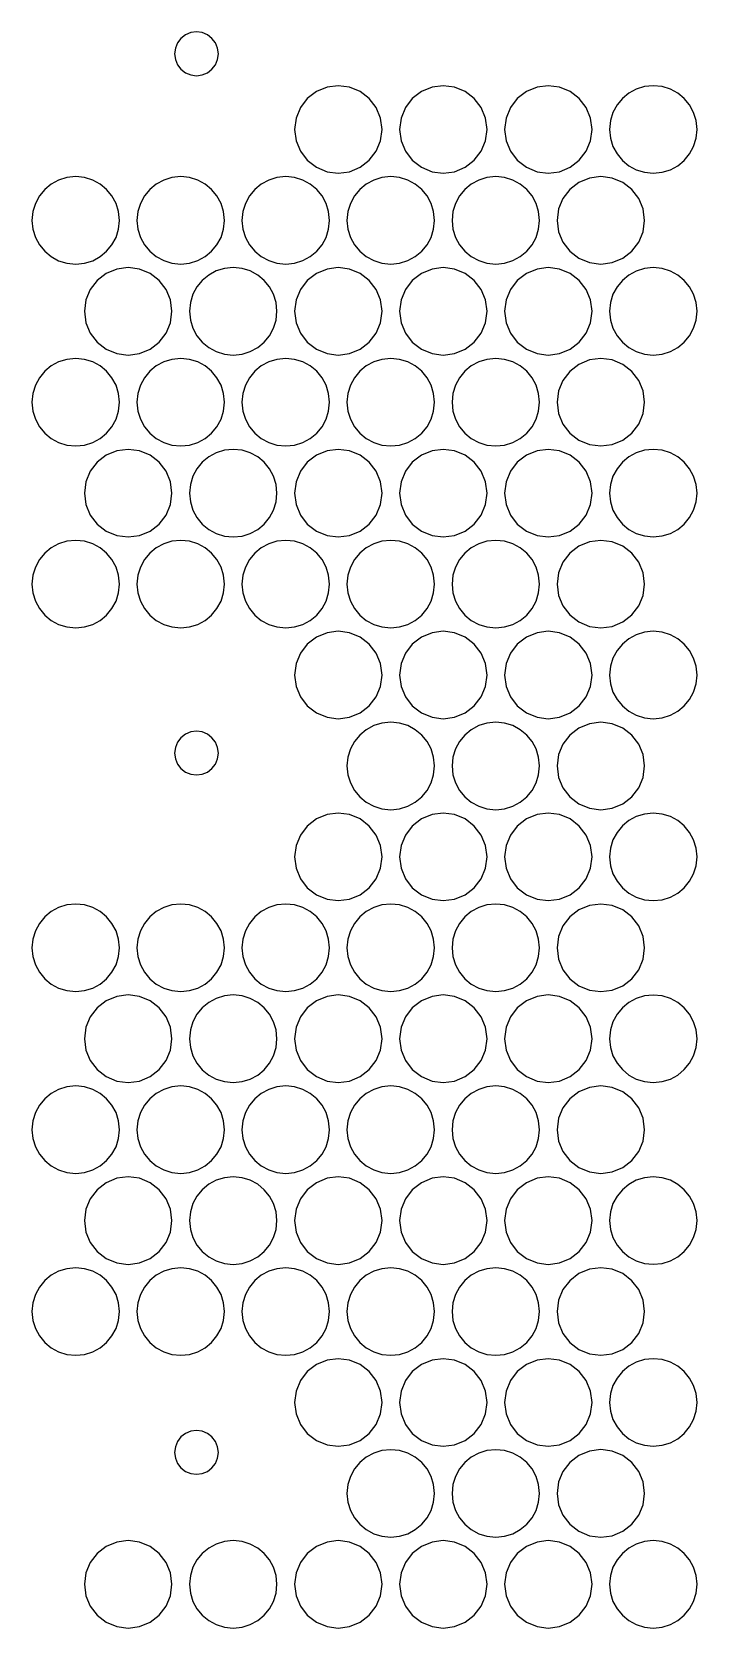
# Model space of a CAD drawing. Extents: x -1 to 195, y 16 to 212.
# Drawn here: x 119.5 to 195.5, y 15.5 to 197.9 of the extents above.
import ezdxf

# ---------------------------------------------------------------- set-up
doc = ezdxf.new("R2010")
doc.units = 0

msp = doc.modelspace()

# ---------------------------------------------------------------- linework, layer by layer
for p, q in [((136.528326, 197.189091), (136.134897, 196.67512)), ((137.049959, 197.590183), (136.528326, 197.189091)), ((137.658131, 197.841385), (137.049959, 197.590183)), ((138.299958, 197.925119), (137.658131, 197.841385)), ((138.941784, 197.841385), (138.299958, 197.925119)), ((139.549956, 197.590183), (138.941784, 197.841385)), ((140.07159, 197.189091), (139.549956, 197.590183)), ((140.465019, 196.67512), (140.07159, 197.189091)), ((135.886499, 196.077415), (135.79996, 195.425122)), ((135.79996, 195.425122), (135.886499, 194.772828)), ((136.134897, 196.67512), (135.886499, 196.077415)), ((140.713416, 196.077415), (140.465019, 196.67512)), ((140.799955, 195.425122), (140.713416, 196.077415)), ((140.713416, 194.772828), (140.799955, 195.425122)), ((140.799955, 195.425122), (140.799955, 195.425122)), ((135.886499, 194.772828), (136.134897, 194.175123)), ((136.134897, 194.175123), (136.528326, 193.661152)), ((136.528326, 193.661152), (137.049959, 193.260061)), ((139.549956, 193.260061), (140.07159, 193.661152)), ((140.07159, 193.661152), (140.465019, 194.175123)), ((140.465019, 194.175123), (140.713416, 194.772828)), ((137.049959, 193.260061), (137.658131, 193.008859)), ((137.658131, 193.008859), (138.299958, 192.925125)), ((138.299958, 192.925125), (138.941784, 193.008859)), ((138.941784, 193.008859), (139.549956, 193.260061)), ((153.216285, 191.61266), (151.999941, 191.110256)), ((154.499938, 191.780128), (153.216285, 191.61266)), ((155.783591, 191.61266), (154.499938, 191.780128)), ((156.999935, 191.110256), (155.783591, 191.61266)), ((165.21627, 191.61266), (163.999926, 191.110256)), ((166.499923, 191.780128), (165.21627, 191.61266)), ((167.783576, 191.61266), (166.499923, 191.780128)), ((168.99992, 191.110256), (167.783576, 191.61266)), ((177.216254, 191.61266), (175.99991, 191.110256)), ((178.499908, 191.780128), (177.216254, 191.61266)), ((179.783561, 191.61266), (178.499908, 191.780128)), ((180.999905, 191.110256), (179.783561, 191.61266)), ((189.4926, 191.675804), (188.554353, 191.384672)), ((190.499894, 191.777311), (189.4926, 191.675804)), ((191.507187, 191.675804), (190.499894, 191.777311)), ((192.445434, 191.384672), (191.507187, 191.675804)), ((150.956674, 190.308074), (150.169816, 189.280131)), ((151.999941, 191.110256), (150.956674, 190.308074)), ((158.043202, 190.308074), (156.999935, 191.110256)), ((158.83006, 189.280131), (158.043202, 190.308074)), ((162.956659, 190.308074), (162.169801, 189.280131)), ((163.999926, 191.110256), (162.956659, 190.308074)), ((170.043187, 190.308074), (168.99992, 191.110256)), ((170.830045, 189.280131), (170.043187, 190.308074)), ((174.956644, 190.308074), (174.169785, 189.280131)), ((175.99991, 191.110256), (174.956644, 190.308074)), ((182.043171, 190.308074), (180.999905, 191.110256)), ((182.83003, 189.280131), (182.043171, 190.308074)), ((186.96536, 190.313842), (186.354794, 189.574303)), ((187.705243, 190.923991), (186.96536, 190.313842)), ((188.554353, 191.384672), (187.705243, 190.923991)), ((193.294544, 190.923991), (192.445434, 191.384672)), ((194.034427, 190.313842), (193.294544, 190.923991)), ((194.644993, 189.574303), (194.034427, 190.313842)), ((149.673021, 188.084721), (149.499944, 186.780134)), ((150.169816, 189.280131), (149.673021, 188.084721)), ((159.326855, 188.084721), (158.83006, 189.280131)), ((159.499932, 186.780134), (159.326855, 188.084721)), ((161.673006, 188.084721), (161.499929, 186.780134)), ((162.169801, 189.280131), (161.673006, 188.084721)), ((171.32684, 188.084721), (170.830045, 189.280131)), ((171.499917, 186.780134), (171.32684, 188.084721)), ((173.67299, 188.084721), (173.499913, 186.780134)), ((174.169785, 189.280131), (173.67299, 188.084721)), ((183.326825, 188.084721), (182.83003, 189.280131)), ((183.499902, 186.780134), (183.326825, 188.084721)), ((185.893636, 188.725453), (185.601974, 187.78737)), ((186.354794, 189.574303), (185.893636, 188.725453)), ((195.106151, 188.725453), (194.644993, 189.574303)), ((195.397813, 187.78737), (195.106151, 188.725453)), ((149.499944, 186.780134), (149.673021, 185.475547)), ((159.326855, 185.475547), (159.499932, 186.780134)), ((159.499932, 186.780134), (159.499932, 186.780134)), ((161.499929, 186.780134), (161.673006, 185.475547)), ((171.32684, 185.475547), (171.499917, 186.780134)), ((171.499917, 186.780134), (171.499917, 186.780134)), ((173.499913, 186.780134), (173.67299, 185.475547)), ((183.326825, 185.475547), (183.499902, 186.780134)), ((183.499902, 186.780134), (183.499902, 186.780134)), ((185.601974, 187.78737), (185.499901, 186.780134)), ((185.499901, 186.780134), (185.601974, 185.772898)), ((195.499887, 186.780134), (195.397813, 187.78737)), ((195.397813, 185.772898), (195.499887, 186.780134)), ((195.499887, 186.780134), (195.499887, 186.780134)), ((149.673021, 185.475547), (150.169816, 184.280137)), ((150.169816, 184.280137), (150.956674, 183.252195)), ((158.043202, 183.252195), (158.83006, 184.280137)), ((158.83006, 184.280137), (159.326855, 185.475547)), ((161.673006, 185.475547), (162.169801, 184.280137)), ((162.169801, 184.280137), (162.956659, 183.252195)), ((170.043187, 183.252195), (170.830045, 184.280137)), ((170.830045, 184.280137), (171.32684, 185.475547)), ((173.67299, 185.475547), (174.169785, 184.280137)), ((174.169785, 184.280137), (174.956644, 183.252195)), ((182.043171, 183.252195), (182.83003, 184.280137)), ((182.83003, 184.280137), (183.326825, 185.475547)), ((185.601974, 185.772898), (185.893636, 184.834815)), ((185.893636, 184.834815), (186.354794, 183.985965)), ((194.644993, 183.985965), (195.106151, 184.834815)), ((195.106151, 184.834815), (195.397813, 185.772898)), ((150.956674, 183.252195), (151.999941, 182.450012)), ((151.999941, 182.450012), (153.216285, 181.947608)), ((155.783591, 181.947608), (156.999935, 182.450012)), ((156.999935, 182.450012), (158.043202, 183.252195)), ((162.956659, 183.252195), (163.999926, 182.450012)), ((163.999926, 182.450012), (165.21627, 181.947608)), ((167.783576, 181.947608), (168.99992, 182.450012)), ((168.99992, 182.450012), (170.043187, 183.252195)), ((174.956644, 183.252195), (175.99991, 182.450012)), ((175.99991, 182.450012), (177.216254, 181.947608)), ((179.783561, 181.947608), (180.999905, 182.450012)), ((180.999905, 182.450012), (182.043171, 183.252195)), ((186.354794, 183.985965), (186.96536, 183.246426)), ((186.96536, 183.246426), (187.705243, 182.636277)), ((187.705243, 182.636277), (188.554353, 182.175597)), ((192.445434, 182.175597), (193.294544, 182.636277)), ((193.294544, 182.636277), (194.034427, 183.246426)), ((194.034427, 183.246426), (194.644993, 183.985965)), ((122.554032, 180.993487), (121.704797, 180.53262)), ((123.492458, 181.284744), (122.554032, 180.993487)), ((124.499976, 181.386295), (123.492458, 181.284744)), ((125.507494, 181.284744), (124.499976, 181.386295)), ((126.44592, 180.993487), (125.507494, 181.284744)), ((127.295155, 180.53262), (126.44592, 180.993487)), ((134.55422, 180.992731), (133.705049, 180.531958)), ((135.492556, 181.283925), (134.55422, 180.992731)), ((136.499961, 181.385453), (135.492556, 181.283925)), ((137.507365, 181.283925), (136.499961, 181.385453)), ((138.445701, 180.992731), (137.507365, 181.283925)), ((139.294873, 180.531958), (138.445701, 180.992731)), ((146.554406, 180.991989), (145.705296, 180.531309)), ((147.492652, 181.283122), (146.554406, 180.991989)), ((148.499946, 181.384628), (147.492652, 181.283122)), ((149.507239, 181.283122), (148.499946, 181.384628)), ((150.445486, 180.991989), (149.507239, 181.283122)), ((151.294596, 180.531309), (150.445486, 180.991989)), ((153.216285, 181.947608), (154.499938, 181.78014)), ((154.499938, 181.78014), (155.783591, 181.947608)), ((158.55439, 180.991989), (157.70528, 180.531309)), ((159.492637, 181.283122), (158.55439, 180.991989)), ((160.499931, 181.384628), (159.492637, 181.283122)), ((161.507224, 181.283122), (160.499931, 181.384628)), ((162.445471, 180.991989), (161.507224, 181.283122)), ((163.294581, 180.531309), (162.445471, 180.991989)), ((165.21627, 181.947608), (166.499923, 181.78014)), ((166.499923, 181.78014), (167.783576, 181.947608)), ((170.554375, 180.991989), (169.705265, 180.531309)), ((171.492622, 181.283122), (170.554375, 180.991989)), ((172.499915, 181.384628), (171.492622, 181.283122)), ((173.507209, 181.283122), (172.499915, 181.384628)), ((174.445455, 180.991989), (173.507209, 181.283122)), ((175.294565, 180.531309), (174.445455, 180.991989)), ((177.216254, 181.947608), (178.499908, 181.78014)), ((178.499908, 181.78014), (179.783561, 181.947608)), ((181.999904, 180.717574), (180.956637, 179.915391)), ((183.216248, 181.219978), (181.999904, 180.717574)), ((184.499901, 181.387446), (183.216248, 181.219978)), ((185.783554, 181.219978), (184.499901, 181.387446)), ((186.999898, 180.717574), (185.783554, 181.219978)), ((188.043165, 179.915391), (186.999898, 180.717574)), ((188.554353, 182.175597), (189.4926, 181.884464)), ((189.4926, 181.884464), (190.499894, 181.782958)), ((190.499894, 181.782958), (191.507187, 181.884464)), ((191.507187, 181.884464), (192.445434, 182.175597)), ((120.3543, 179.182434), (119.893238, 178.333305)), ((120.964853, 179.922237), (120.3543, 179.182434)), ((121.704797, 180.53262), (120.964853, 179.922237)), ((128.035099, 179.922237), (127.295155, 180.53262)), ((128.645652, 179.182434), (128.035099, 179.922237)), ((129.106714, 178.333305), (128.645652, 179.182434)), ((132.354576, 179.182023), (131.893465, 178.333035)), ((132.965136, 179.921693), (132.354576, 179.182023)), ((133.705049, 180.531958), (132.965136, 179.921693)), ((140.034786, 179.921693), (139.294873, 180.531958)), ((140.645345, 179.182023), (140.034786, 179.921693)), ((141.106456, 178.333035), (140.645345, 179.182023)), ((144.354847, 179.18162), (143.893688, 178.33277)), ((144.965413, 179.92116), (144.354847, 179.18162)), ((145.705296, 180.531309), (144.965413, 179.92116)), ((152.034479, 179.92116), (151.294596, 180.531309)), ((152.645045, 179.18162), (152.034479, 179.92116)), ((153.106204, 178.33277), (152.645045, 179.18162)), ((156.354831, 179.18162), (155.893673, 178.33277)), ((156.965397, 179.92116), (156.354831, 179.18162)), ((157.70528, 180.531309), (156.965397, 179.92116)), ((164.034464, 179.92116), (163.294581, 180.531309)), ((164.64503, 179.18162), (164.034464, 179.92116)), ((165.106188, 178.33277), (164.64503, 179.18162)), ((168.354816, 179.18162), (167.893657, 178.33277)), ((168.965382, 179.92116), (168.354816, 179.18162)), ((169.705265, 180.531309), (168.965382, 179.92116)), ((176.034448, 179.92116), (175.294565, 180.531309)), ((176.645014, 179.18162), (176.034448, 179.92116)), ((177.106173, 178.33277), (176.645014, 179.18162)), ((180.169779, 178.887449), (179.672984, 177.692038)), ((180.956637, 179.915391), (180.169779, 178.887449)), ((188.830023, 178.887449), (188.043165, 179.915391)), ((189.326818, 177.692038), (188.830023, 178.887449)), ((119.601765, 177.394946), (119.499982, 176.387451)), ((119.893238, 178.333305), (119.601765, 177.394946)), ((129.398187, 177.394946), (129.106714, 178.333305)), ((129.49997, 176.387451), (129.398187, 177.394946)), ((131.601897, 177.394816), (131.499967, 176.387451)), ((131.893465, 178.333035), (131.601897, 177.394816)), ((141.398024, 177.394816), (141.106456, 178.333035)), ((141.499954, 176.387451), (141.398024, 177.394816)), ((143.602027, 177.394688), (143.499953, 176.387451)), ((143.893688, 178.33277), (143.602027, 177.394688)), ((153.397865, 177.394688), (153.106204, 178.33277)), ((153.499939, 176.387451), (153.397865, 177.394688)), ((155.602011, 177.394688), (155.499938, 176.387451)), ((155.893673, 178.33277), (155.602011, 177.394688)), ((165.39785, 177.394688), (165.106188, 178.33277)), ((165.499923, 176.387451), (165.39785, 177.394688)), ((167.601996, 177.394688), (167.499922, 176.387451)), ((167.893657, 178.33277), (167.601996, 177.394688)), ((177.397834, 177.394688), (177.106173, 178.33277)), ((177.499908, 176.387451), (177.397834, 177.394688)), ((179.672984, 177.692038), (179.499907, 176.387451)), ((189.499896, 176.387451), (189.326818, 177.692038)), ((119.499982, 176.387451), (119.601765, 175.379957)), ((119.601765, 175.379957), (119.893238, 174.441597)), ((129.106714, 174.441597), (129.398187, 175.379957)), ((129.398187, 175.379957), (129.49997, 176.387451)), ((129.49997, 176.387451), (129.49997, 176.387451)), ((131.499967, 176.387451), (131.601897, 175.380087)), ((131.601897, 175.380087), (131.893465, 174.441868)), ((141.106456, 174.441868), (141.398024, 175.380087)), ((141.398024, 175.380087), (141.499954, 176.387451)), ((141.499954, 176.387451), (141.499954, 176.387451)), ((143.499953, 176.387451), (143.602027, 175.380215)), ((143.602027, 175.380215), (143.893688, 174.442133)), ((153.106204, 174.442133), (153.397865, 175.380215)), ((153.397865, 175.380215), (153.499939, 176.387451)), ((153.499939, 176.387451), (153.499939, 176.387451)), ((155.499938, 176.387451), (155.602011, 175.380215)), ((155.602011, 175.380215), (155.893673, 174.442133)), ((165.106188, 174.442133), (165.39785, 175.380215)), ((165.39785, 175.380215), (165.499923, 176.387451)), ((165.499923, 176.387451), (165.499923, 176.387451)), ((167.499922, 176.387451), (167.601996, 175.380215)), ((167.601996, 175.380215), (167.893657, 174.442133)), ((177.106173, 174.442133), (177.397834, 175.380215)), ((177.397834, 175.380215), (177.499908, 176.387451)), ((177.499908, 176.387451), (177.499908, 176.387451)), ((179.499907, 176.387451), (179.672984, 175.082865)), ((189.326818, 175.082865), (189.499896, 176.387451)), ((189.499896, 176.387451), (189.499896, 176.387451)), ((119.893238, 174.441597), (120.3543, 173.592469)), ((120.3543, 173.592469), (120.964853, 172.852666)), ((128.035099, 172.852666), (128.645652, 173.592469)), ((128.645652, 173.592469), (129.106714, 174.441597)), ((131.893465, 174.441868), (132.354576, 173.59288)), ((132.354576, 173.59288), (132.965136, 172.85321)), ((140.034786, 172.85321), (140.645345, 173.59288)), ((140.645345, 173.59288), (141.106456, 174.441868)), ((143.893688, 174.442133), (144.354847, 173.593283)), ((144.354847, 173.593283), (144.965413, 172.853743)), ((152.034479, 172.853743), (152.645045, 173.593283)), ((152.645045, 173.593283), (153.106204, 174.442133)), ((155.893673, 174.442133), (156.354831, 173.593283)), ((156.354831, 173.593283), (156.965397, 172.853743)), ((164.034464, 172.853743), (164.64503, 173.593283)), ((164.64503, 173.593283), (165.106188, 174.442133)), ((167.893657, 174.442133), (168.354816, 173.593283)), ((168.354816, 173.593283), (168.965382, 172.853743)), ((176.034448, 172.853743), (176.645014, 173.593283)), ((176.645014, 173.593283), (177.106173, 174.442133)), ((179.672984, 175.082865), (180.169779, 173.887454)), ((180.169779, 173.887454), (180.956637, 172.859512)), ((188.043165, 172.859512), (188.830023, 173.887454)), ((188.830023, 173.887454), (189.326818, 175.082865)), ((120.964853, 172.852666), (121.704797, 172.242283)), ((121.704797, 172.242283), (122.554032, 171.781416)), ((122.554032, 171.781416), (123.492458, 171.490159)), ((123.492458, 171.490159), (124.499976, 171.388608)), ((124.499976, 171.388608), (125.507494, 171.490159)), ((125.507494, 171.490159), (126.44592, 171.781416)), ((126.44592, 171.781416), (127.295155, 172.242283)), ((127.295155, 172.242283), (128.035099, 172.852666)), ((132.965136, 172.85321), (133.705049, 172.242945)), ((133.705049, 172.242945), (134.55422, 171.782172)), ((134.55422, 171.782172), (135.492556, 171.490978)), ((135.492556, 171.490978), (136.499961, 171.38945)), ((136.499961, 171.38945), (137.507365, 171.490978)), ((137.507365, 171.490978), (138.445701, 171.782172)), ((138.445701, 171.782172), (139.294873, 172.242945)), ((139.294873, 172.242945), (140.034786, 172.85321)), ((144.965413, 172.853743), (145.705296, 172.243594)), ((145.705296, 172.243594), (146.554406, 171.782914)), ((146.554406, 171.782914), (147.492652, 171.491781)), ((147.492652, 171.491781), (148.499946, 171.390275)), ((148.499946, 171.390275), (149.507239, 171.491781)), ((149.507239, 171.491781), (150.445486, 171.782914)), ((150.445486, 171.782914), (151.294596, 172.243594)), ((151.294596, 172.243594), (152.034479, 172.853743)), ((156.965397, 172.853743), (157.70528, 172.243594)), ((157.70528, 172.243594), (158.55439, 171.782914)), ((158.55439, 171.782914), (159.492637, 171.491781)), ((159.492637, 171.491781), (160.499931, 171.390275)), ((160.499931, 171.390275), (161.507224, 171.491781)), ((161.507224, 171.491781), (162.445471, 171.782914)), ((162.445471, 171.782914), (163.294581, 172.243594)), ((163.294581, 172.243594), (164.034464, 172.853743)), ((168.965382, 172.853743), (169.705265, 172.243594)), ((169.705265, 172.243594), (170.554375, 171.782914)), ((170.554375, 171.782914), (171.492622, 171.491781)), ((171.492622, 171.491781), (172.499915, 171.390275)), ((172.499915, 171.390275), (173.507209, 171.491781)), ((173.507209, 171.491781), (174.445455, 171.782914)), ((174.445455, 171.782914), (175.294565, 172.243594)), ((175.294565, 172.243594), (176.034448, 172.853743)), ((180.956637, 172.859512), (181.999904, 172.057329)), ((181.999904, 172.057329), (183.216248, 171.554925)), ((183.216248, 171.554925), (184.499901, 171.387457)), ((184.499901, 171.387457), (185.783554, 171.554925)), ((185.783554, 171.554925), (186.999898, 172.057329)), ((186.999898, 172.057329), (188.043165, 172.859512)), ((127.999972, 170.325282), (126.956705, 169.5231)), ((129.216316, 170.827686), (127.999972, 170.325282)), ((130.499969, 170.995154), (129.216316, 170.827686)), ((131.783622, 170.827686), (130.499969, 170.995154)), ((132.999966, 170.325282), (131.783622, 170.827686)), ((134.043233, 169.5231), (132.999966, 170.325282)), ((139.704409, 170.141234), (138.964424, 169.53069)), ((140.55373, 170.60223), (139.704409, 170.141234)), ((141.49228, 170.893572), (140.55373, 170.60223)), ((142.499953, 170.995154), (141.49228, 170.893572)), ((143.507627, 170.893572), (142.499953, 170.995154)), ((144.446177, 170.60223), (143.507627, 170.893572)), ((145.295498, 170.141234), (144.446177, 170.60223)), ((146.035483, 169.53069), (145.295498, 170.141234)), ((151.999941, 170.325282), (150.956674, 169.5231)), ((153.216285, 170.827687), (151.999941, 170.325282)), ((154.499938, 170.995155), (153.216285, 170.827687)), ((155.783591, 170.827687), (154.499938, 170.995155)), ((156.999935, 170.325282), (155.783591, 170.827687)), ((158.043202, 169.5231), (156.999935, 170.325282)), ((163.999926, 170.325282), (162.956659, 169.5231)), ((165.21627, 170.827687), (163.999926, 170.325282)), ((166.499923, 170.995155), (165.21627, 170.827687)), ((167.783576, 170.827687), (166.499923, 170.995155)), ((168.99992, 170.325282), (167.783576, 170.827687)), ((170.043187, 169.5231), (168.99992, 170.325282)), ((175.99991, 170.325282), (174.956644, 169.5231)), ((177.216254, 170.827687), (175.99991, 170.325282)), ((178.499908, 170.995155), (177.216254, 170.827687)), ((179.783561, 170.827687), (178.499908, 170.995155)), ((180.999905, 170.325282), (179.783561, 170.827687)), ((182.043171, 169.5231), (180.999905, 170.325282)), ((187.705243, 170.139018), (186.96536, 169.528868)), ((188.554353, 170.599698), (187.705243, 170.139018)), ((189.4926, 170.890831), (188.554353, 170.599698)), ((190.499894, 170.992337), (189.4926, 170.890831)), ((191.507187, 170.890831), (190.499894, 170.992337)), ((192.445434, 170.599698), (191.507187, 170.890831)), ((193.294544, 170.139018), (192.445434, 170.599698)), ((194.034427, 169.528868), (193.294544, 170.139018)), ((126.169847, 168.495157), (125.673052, 167.299747)), ((126.956705, 169.5231), (126.169847, 168.495157)), ((134.830091, 168.495157), (134.043233, 169.5231)), ((135.326886, 167.299747), (134.830091, 168.495157)), ((137.892884, 167.941384), (137.601541, 167.002834)), ((138.35388, 168.790705), (137.892884, 167.941384)), ((138.964424, 169.53069), (138.35388, 168.790705)), ((146.646027, 168.790705), (146.035483, 169.53069)), ((147.107023, 167.941384), (146.646027, 168.790705)), ((147.398366, 167.002834), (147.107023, 167.941384)), ((150.169816, 168.495158), (149.673021, 167.299747)), ((150.956674, 169.5231), (150.169816, 168.495158)), ((158.83006, 168.495158), (158.043202, 169.5231)), ((159.326855, 167.299747), (158.83006, 168.495158)), ((162.169801, 168.495158), (161.673006, 167.299747)), ((162.956659, 169.5231), (162.169801, 168.495158)), ((170.830045, 168.495158), (170.043187, 169.5231)), ((171.32684, 167.299747), (170.830045, 168.495158)), ((174.169785, 168.495158), (173.67299, 167.299747)), ((174.956644, 169.5231), (174.169785, 168.495158)), ((182.83003, 168.495158), (182.043171, 169.5231)), ((183.326825, 167.299747), (182.83003, 168.495158)), ((185.893636, 167.940479), (185.601974, 167.002396)), ((186.354794, 168.789329), (185.893636, 167.940479)), ((186.96536, 169.528868), (186.354794, 168.789329)), ((194.644993, 168.789329), (194.034427, 169.528868)), ((195.106151, 167.940479), (194.644993, 168.789329)), ((195.397813, 167.002396), (195.106151, 167.940479)), ((125.673052, 167.299747), (125.499975, 165.99516)), ((135.499963, 165.99516), (135.326886, 167.299747)), ((137.601541, 167.002834), (137.499959, 165.99516)), ((147.499948, 165.99516), (147.398366, 167.002834)), ((149.673021, 167.299747), (149.499944, 165.99516)), ((159.499932, 165.99516), (159.326855, 167.299747)), ((161.673006, 167.299747), (161.499929, 165.99516)), ((171.499917, 165.99516), (171.32684, 167.299747)), ((173.67299, 167.299747), (173.499913, 165.99516)), ((183.499902, 165.99516), (183.326825, 167.299747)), ((185.601974, 167.002396), (185.499901, 165.99516)), ((195.499887, 165.99516), (195.397813, 167.002396)), ((125.499975, 165.99516), (125.673052, 164.690574)), ((125.673052, 164.690574), (126.169847, 163.495163)), ((134.830091, 163.495163), (135.326886, 164.690574)), ((135.326886, 164.690574), (135.499963, 165.99516)), ((135.499963, 165.99516), (135.499963, 165.99516)), ((137.499959, 165.99516), (137.601541, 164.987487)), ((137.601541, 164.987487), (137.892884, 164.048937)), ((147.107023, 164.048937), (147.398366, 164.987487)), ((147.398366, 164.987487), (147.499948, 165.99516)), ((147.499948, 165.99516), (147.499948, 165.99516)), ((149.499944, 165.99516), (149.673021, 164.690574)), ((149.673021, 164.690574), (150.169816, 163.495163)), ((158.83006, 163.495163), (159.326855, 164.690574)), ((159.326855, 164.690574), (159.499932, 165.99516)), ((159.499932, 165.99516), (159.499932, 165.99516)), ((161.499929, 165.99516), (161.673006, 164.690574)), ((161.673006, 164.690574), (162.169801, 163.495163)), ((170.830045, 163.495163), (171.32684, 164.690574)), ((171.32684, 164.690574), (171.499917, 165.99516)), ((171.499917, 165.99516), (171.499917, 165.99516)), ((173.499913, 165.99516), (173.67299, 164.690574)), ((173.67299, 164.690574), (174.169785, 163.495163)), ((182.83003, 163.495163), (183.326825, 164.690574)), ((183.326825, 164.690574), (183.499902, 165.99516)), ((183.499902, 165.99516), (183.499902, 165.99516)), ((185.499901, 165.99516), (185.601974, 164.987924)), ((185.601974, 164.987924), (185.893636, 164.049842)), ((195.106151, 164.049842), (195.397813, 164.987924)), ((195.397813, 164.987924), (195.499887, 165.99516)), ((195.499887, 165.99516), (195.499887, 165.99516)), ((126.169847, 163.495163), (126.956705, 162.467221)), ((126.956705, 162.467221), (127.999972, 161.665039)), ((132.999966, 161.665039), (134.043233, 162.467221)), ((134.043233, 162.467221), (134.830091, 163.495163)), ((137.892884, 164.048937), (138.35388, 163.199616)), ((138.35388, 163.199616), (138.964424, 162.459631)), ((138.964424, 162.459631), (139.704409, 161.849087)), ((145.295498, 161.849087), (146.035483, 162.459631)), ((146.035483, 162.459631), (146.646027, 163.199616)), ((146.646027, 163.199616), (147.107023, 164.048937)), ((150.169816, 163.495163), (150.956674, 162.467221)), ((150.956674, 162.467221), (151.999941, 161.665038)), ((156.999935, 161.665038), (158.043202, 162.467221)), ((158.043202, 162.467221), (158.83006, 163.495163)), ((162.169801, 163.495163), (162.956659, 162.467221)), ((162.956659, 162.467221), (163.999926, 161.665038)), ((168.99992, 161.665038), (170.043187, 162.467221)), ((170.043187, 162.467221), (170.830045, 163.495163)), ((174.169785, 163.495163), (174.956644, 162.467221)), ((174.956644, 162.467221), (175.99991, 161.665038)), ((180.999905, 161.665038), (182.043171, 162.467221)), ((182.043171, 162.467221), (182.83003, 163.495163)), ((185.893636, 164.049842), (186.354794, 163.200991)), ((186.354794, 163.200991), (186.96536, 162.461452)), ((186.96536, 162.461452), (187.705243, 161.851303)), ((193.294544, 161.851303), (194.034427, 162.461452)), ((194.034427, 162.461452), (194.644993, 163.200991)), ((194.644993, 163.200991), (195.106151, 164.049842)), ((124.499976, 160.601321), (123.492458, 160.49977)), ((125.507494, 160.49977), (124.499976, 160.601321)), ((127.999972, 161.665039), (129.216316, 161.162634)), ((129.216316, 161.162634), (130.499969, 160.995166)), ((130.499969, 160.995166), (131.783622, 161.162634)), ((131.783622, 161.162634), (132.999966, 161.665039)), ((136.499961, 160.600479), (135.492556, 160.498951)), ((137.507365, 160.498951), (136.499961, 160.600479)), ((139.704409, 161.849087), (140.55373, 161.388091)), ((140.55373, 161.388091), (141.49228, 161.096749)), ((141.49228, 161.096749), (142.499953, 160.995166)), ((142.499953, 160.995166), (143.507627, 161.096749)), ((143.507627, 161.096749), (144.446177, 161.388091)), ((144.446177, 161.388091), (145.295498, 161.849087)), ((148.499946, 160.599654), (147.492652, 160.498148)), ((149.507239, 160.498148), (148.499946, 160.599654)), ((151.999941, 161.665038), (153.216285, 161.162634)), ((153.216285, 161.162634), (154.499938, 160.995166)), ((154.499938, 160.995166), (155.783591, 161.162634)), ((155.783591, 161.162634), (156.999935, 161.665038)), ((160.499931, 160.599654), (159.492637, 160.498148)), ((161.507224, 160.498148), (160.499931, 160.599654)), ((163.999926, 161.665038), (165.21627, 161.162634)), ((165.21627, 161.162634), (166.499923, 160.995166)), ((166.499923, 160.995166), (167.783576, 161.162634)), ((167.783576, 161.162634), (168.99992, 161.665038)), ((172.499915, 160.599654), (171.492622, 160.498148)), ((173.507209, 160.498148), (172.499915, 160.599654)), ((175.99991, 161.665038), (177.216254, 161.162634)), ((177.216254, 161.162634), (178.499908, 160.995166)), ((178.499908, 160.995166), (179.783561, 161.162634)), ((179.783561, 161.162634), (180.999905, 161.665038)), ((184.499901, 160.602472), (183.216248, 160.435004)), ((185.783554, 160.435004), (184.499901, 160.602472)), ((187.705243, 161.851303), (188.554353, 161.390623)), ((188.554353, 161.390623), (189.4926, 161.09949)), ((189.4926, 161.09949), (190.499894, 160.997984)), ((190.499894, 160.997984), (191.507187, 161.09949)), ((191.507187, 161.09949), (192.445434, 161.390623)), ((192.445434, 161.390623), (193.294544, 161.851303)), ((120.964853, 159.137264), (120.3543, 158.39746)), ((121.704797, 159.747646), (120.964853, 159.137264)), ((122.554032, 160.208514), (121.704797, 159.747646)), ((123.492458, 160.49977), (122.554032, 160.208514)), ((126.44592, 160.208514), (125.507494, 160.49977)), ((127.295155, 159.747646), (126.44592, 160.208514)), ((128.035099, 159.137264), (127.295155, 159.747646)), ((128.645652, 158.39746), (128.035099, 159.137264)), ((132.965136, 159.136719), (132.354576, 158.397049)), ((133.705049, 159.746984), (132.965136, 159.136719)), ((134.55422, 160.207757), (133.705049, 159.746984)), ((135.492556, 160.498951), (134.55422, 160.207757)), ((138.445701, 160.207757), (137.507365, 160.498951)), ((139.294873, 159.746984), (138.445701, 160.207757)), ((140.034786, 159.136719), (139.294873, 159.746984)), ((140.645345, 158.397049), (140.034786, 159.136719)), ((144.965413, 159.136186), (144.354847, 158.396647)), ((145.705296, 159.746335), (144.965413, 159.136186)), ((146.554406, 160.207015), (145.705296, 159.746335)), ((147.492652, 160.498148), (146.554406, 160.207015)), ((150.445486, 160.207015), (149.507239, 160.498148)), ((151.294596, 159.746335), (150.445486, 160.207015)), ((152.034479, 159.136186), (151.294596, 159.746335)), ((152.645045, 158.396647), (152.034479, 159.136186)), ((156.965397, 159.136186), (156.354831, 158.396647)), ((157.70528, 159.746335), (156.965397, 159.136186)), ((158.55439, 160.207015), (157.70528, 159.746335)), ((159.492637, 160.498148), (158.55439, 160.207015)), ((162.445471, 160.207015), (161.507224, 160.498148)), ((163.294581, 159.746335), (162.445471, 160.207015)), ((164.034464, 159.136186), (163.294581, 159.746335)), ((164.64503, 158.396647), (164.034464, 159.136186)), ((168.965382, 159.136186), (168.354816, 158.396647)), ((169.705265, 159.746335), (168.965382, 159.136186)), ((170.554375, 160.207015), (169.705265, 159.746335)), ((171.492622, 160.498148), (170.554375, 160.207015)), ((174.445455, 160.207015), (173.507209, 160.498148)), ((175.294565, 159.746335), (174.445455, 160.207015)), ((176.034448, 159.136186), (175.294565, 159.746335)), ((176.645014, 158.396647), (176.034448, 159.136186)), ((180.956637, 159.130417), (180.169779, 158.102475)), ((181.999904, 159.9326), (180.956637, 159.130417)), ((183.216248, 160.435004), (181.999904, 159.9326)), ((186.999898, 159.9326), (185.783554, 160.435004)), ((188.043165, 159.130417), (186.999898, 159.9326)), ((188.830023, 158.102475), (188.043165, 159.130417)), ((119.893238, 157.548332), (119.601765, 156.609972)), ((120.3543, 158.39746), (119.893238, 157.548332)), ((129.106714, 157.548332), (128.645652, 158.39746)), ((129.398187, 156.609972), (129.106714, 157.548332)), ((131.893465, 157.548061), (131.601897, 156.609842)), ((132.354576, 158.397049), (131.893465, 157.548061)), ((141.106456, 157.548061), (140.645345, 158.397049)), ((141.398024, 156.609842), (141.106456, 157.548061)), ((143.893688, 157.547796), (143.602027, 156.609714)), ((144.354847, 158.396647), (143.893688, 157.547796)), ((153.106204, 157.547796), (152.645045, 158.396647)), ((153.397865, 156.609714), (153.106204, 157.547796)), ((155.893673, 157.547796), (155.602011, 156.609714)), ((156.354831, 158.396647), (155.893673, 157.547796)), ((165.106188, 157.547796), (164.64503, 158.396647)), ((165.39785, 156.609714), (165.106188, 157.547796)), ((167.893657, 157.547796), (167.601996, 156.609714)), ((168.354816, 158.396647), (167.893657, 157.547796)), ((177.106173, 157.547796), (176.645014, 158.396647)), ((177.397834, 156.609714), (177.106173, 157.547796)), ((179.672984, 156.907065), (179.499907, 155.602478)), ((180.169779, 158.102475), (179.672984, 156.907065)), ((189.326818, 156.907065), (188.830023, 158.102475)), ((189.499896, 155.602478), (189.326818, 156.907065)), ((119.601765, 156.609972), (119.499982, 155.602478)), ((119.499982, 155.602478), (119.601765, 154.594983)), ((129.49997, 155.602478), (129.398187, 156.609972)), ((129.398187, 154.594983), (129.49997, 155.602478)), ((129.49997, 155.602478), (129.49997, 155.602478)), ((131.601897, 156.609842), (131.499967, 155.602478)), ((131.499967, 155.602478), (131.601897, 154.595114)), ((141.499954, 155.602478), (141.398024, 156.609842)), ((141.398024, 154.595114), (141.499954, 155.602478)), ((141.499954, 155.602478), (141.499954, 155.602478)), ((143.602027, 156.609714), (143.499953, 155.602478)), ((143.499953, 155.602478), (143.602027, 154.595242)), ((153.499939, 155.602478), (153.397865, 156.609714)), ((153.397865, 154.595242), (153.499939, 155.602478)), ((153.499939, 155.602478), (153.499939, 155.602478)), ((155.602011, 156.609714), (155.499938, 155.602478)), ((155.499938, 155.602478), (155.602011, 154.595242)), ((165.499923, 155.602478), (165.39785, 156.609714)), ((165.39785, 154.595242), (165.499923, 155.602478)), ((165.499923, 155.602478), (165.499923, 155.602478)), ((167.601996, 156.609714), (167.499922, 155.602478)), ((167.499922, 155.602478), (167.601996, 154.595242)), ((177.499908, 155.602478), (177.397834, 156.609714)), ((177.397834, 154.595242), (177.499908, 155.602478)), ((177.499908, 155.602478), (177.499908, 155.602478)), ((179.499907, 155.602478), (179.672984, 154.297891)), ((189.326818, 154.297891), (189.499896, 155.602478)), ((189.499896, 155.602478), (189.499896, 155.602478)), ((119.601765, 154.594983), (119.893238, 153.656624)), ((119.893238, 153.656624), (120.3543, 152.807495)), ((128.645652, 152.807495), (129.106714, 153.656624)), ((129.106714, 153.656624), (129.398187, 154.594983)), ((131.601897, 154.595114), (131.893465, 153.656894)), ((131.893465, 153.656894), (132.354576, 152.807906)), ((140.645345, 152.807906), (141.106456, 153.656894)), ((141.106456, 153.656894), (141.398024, 154.595114)), ((143.602027, 154.595242), (143.893688, 153.657159)), ((143.893688, 153.657159), (144.354847, 152.808309)), ((152.645045, 152.808309), (153.106204, 153.657159)), ((153.106204, 153.657159), (153.397865, 154.595242)), ((155.602011, 154.595242), (155.893673, 153.657159)), ((155.893673, 153.657159), (156.354831, 152.808309)), ((164.64503, 152.808309), (165.106188, 153.657159)), ((165.106188, 153.657159), (165.39785, 154.595242)), ((167.601996, 154.595242), (167.893657, 153.657159)), ((167.893657, 153.657159), (168.354816, 152.808309)), ((176.645014, 152.808309), (177.106173, 153.657159)), ((177.106173, 153.657159), (177.397834, 154.595242)), ((179.672984, 154.297891), (180.169779, 153.102481)), ((188.830023, 153.102481), (189.326818, 154.297891)), ((120.3543, 152.807495), (120.964853, 152.067692)), ((120.964853, 152.067692), (121.704797, 151.457309)), ((121.704797, 151.457309), (122.554032, 150.996442)), ((126.44592, 150.996442), (127.295155, 151.457309)), ((127.295155, 151.457309), (128.035099, 152.067692)), ((128.035099, 152.067692), (128.645652, 152.807495)), ((132.354576, 152.807906), (132.965136, 152.068236)), ((132.965136, 152.068236), (133.705049, 151.457971)), ((133.705049, 151.457971), (134.55422, 150.997199)), ((138.445701, 150.997199), (139.294873, 151.457971)), ((139.294873, 151.457971), (140.034786, 152.068236)), ((140.034786, 152.068236), (140.645345, 152.807906)), ((144.354847, 152.808309), (144.965413, 152.06877)), ((144.965413, 152.06877), (145.705296, 151.458621)), ((145.705296, 151.458621), (146.554406, 150.99794)), ((150.445486, 150.99794), (151.294596, 151.458621)), ((151.294596, 151.458621), (152.034479, 152.06877)), ((152.034479, 152.06877), (152.645045, 152.808309)), ((156.354831, 152.808309), (156.965397, 152.06877)), ((156.965397, 152.06877), (157.70528, 151.458621)), ((157.70528, 151.458621), (158.55439, 150.99794)), ((162.445471, 150.99794), (163.294581, 151.458621)), ((163.294581, 151.458621), (164.034464, 152.06877)), ((164.034464, 152.06877), (164.64503, 152.808309)), ((168.354816, 152.808309), (168.965382, 152.06877)), ((168.965382, 152.06877), (169.705265, 151.458621)), ((169.705265, 151.458621), (170.554375, 150.99794)), ((174.445455, 150.99794), (175.294565, 151.458621)), ((175.294565, 151.458621), (176.034448, 152.06877)), ((176.034448, 152.06877), (176.645014, 152.808309)), ((180.169779, 153.102481), (180.956637, 152.074538)), ((180.956637, 152.074538), (181.999904, 151.272356)), ((186.999898, 151.272356), (188.043165, 152.074538)), ((188.043165, 152.074538), (188.830023, 153.102481)), ((122.554032, 150.996442), (123.492458, 150.705185)), ((123.492458, 150.705185), (124.499976, 150.603634)), ((124.499976, 150.603634), (125.507494, 150.705185)), ((125.507494, 150.705185), (126.44592, 150.996442)), ((129.216316, 150.042713), (127.999972, 149.540309)), ((130.499969, 150.210181), (129.216316, 150.042713)), ((131.783622, 150.042713), (130.499969, 150.210181)), ((132.999966, 149.540309), (131.783622, 150.042713)), ((134.55422, 150.997199), (135.492556, 150.706005)), ((135.492556, 150.706005), (136.499961, 150.604476)), ((136.499961, 150.604476), (137.507365, 150.706005)), ((137.507365, 150.706005), (138.445701, 150.997199)), ((140.55373, 149.817256), (139.704409, 149.35626)), ((141.49228, 150.108599), (140.55373, 149.817256)), ((142.499953, 150.210181), (141.49228, 150.108599)), ((143.507627, 150.108599), (142.499953, 150.210181)), ((144.446177, 149.817256), (143.507627, 150.108599)), ((145.295498, 149.35626), (144.446177, 149.817256)), ((146.554406, 150.99794), (147.492652, 150.706808)), ((147.492652, 150.706808), (148.499946, 150.605301)), ((148.499946, 150.605301), (149.507239, 150.706808)), ((149.507239, 150.706808), (150.445486, 150.99794)), ((153.216285, 150.042713), (151.999941, 149.540309)), ((154.499938, 150.210181), (153.216285, 150.042713)), ((155.783591, 150.042713), (154.499938, 150.210181)), ((156.999935, 149.540309), (155.783591, 150.042713)), ((158.55439, 150.99794), (159.492637, 150.706808)), ((159.492637, 150.706808), (160.499931, 150.605301)), ((160.499931, 150.605301), (161.507224, 150.706808)), ((161.507224, 150.706808), (162.445471, 150.99794)), ((165.21627, 150.042713), (163.999926, 149.540309)), ((166.499923, 150.210181), (165.21627, 150.042713)), ((167.783576, 150.042713), (166.499923, 150.210181)), ((168.99992, 149.540309), (167.783576, 150.042713)), ((170.554375, 150.99794), (171.492622, 150.706808)), ((171.492622, 150.706808), (172.499915, 150.605301)), ((172.499915, 150.605301), (173.507209, 150.706808)), ((173.507209, 150.706808), (174.445455, 150.99794)), ((177.216254, 150.042713), (175.99991, 149.540309)), ((178.499908, 150.210181), (177.216254, 150.042713)), ((179.783561, 150.042713), (178.499908, 150.210181)), ((180.999905, 149.540309), (179.783561, 150.042713)), ((181.999904, 151.272356), (183.216248, 150.769952)), ((183.216248, 150.769952), (184.499901, 150.602483)), ((184.499901, 150.602483), (185.783554, 150.769952)), ((185.783554, 150.769952), (186.999898, 151.272356)), ((188.554353, 149.814724), (187.705243, 149.354044)), ((189.4926, 150.105857), (188.554353, 149.814724)), ((190.499894, 150.207363), (189.4926, 150.105857)), ((191.507187, 150.105857), (190.499894, 150.207363)), ((192.445434, 149.814724), (191.507187, 150.105857)), ((193.294544, 149.354044), (192.445434, 149.814724)), ((126.956705, 148.738126), (126.169847, 147.710184)), ((127.999972, 149.540309), (126.956705, 148.738126)), ((134.043233, 148.738126), (132.999966, 149.540309)), ((134.830091, 147.710184), (134.043233, 148.738126)), ((138.35388, 148.005731), (137.892884, 147.15641)), ((138.964424, 148.745716), (138.35388, 148.005731)), ((139.704409, 149.35626), (138.964424, 148.745716)), ((146.035483, 148.745716), (145.295498, 149.35626)), ((146.646027, 148.005731), (146.035483, 148.745716)), ((147.107023, 147.15641), (146.646027, 148.005731)), ((150.956674, 148.738126), (150.169816, 147.710184)), ((151.999941, 149.540309), (150.956674, 148.738126)), ((158.043202, 148.738126), (156.999935, 149.540309)), ((158.83006, 147.710184), (158.043202, 148.738126)), ((162.956659, 148.738126), (162.169801, 147.710184)), ((163.999926, 149.540309), (162.956659, 148.738126)), ((170.043187, 148.738126), (168.99992, 149.540309)), ((170.830045, 147.710184), (170.043187, 148.738126)), ((174.956644, 148.738126), (174.169785, 147.710184)), ((175.99991, 149.540309), (174.956644, 148.738126)), ((182.043171, 148.738126), (180.999905, 149.540309)), ((182.83003, 147.710184), (182.043171, 148.738126)), ((186.354794, 148.004356), (185.893636, 147.155505)), ((186.96536, 148.743895), (186.354794, 148.004356)), ((187.705243, 149.354044), (186.96536, 148.743895)), ((194.034427, 148.743895), (193.294544, 149.354044)), ((194.644993, 148.004356), (194.034427, 148.743895)), ((195.106151, 147.155505), (194.644993, 148.004356)), ((125.673052, 146.514773), (125.499975, 145.210187)), ((126.169847, 147.710184), (125.673052, 146.514773)), ((135.326886, 146.514773), (134.830091, 147.710184)), ((135.499963, 145.210187), (135.326886, 146.514773)), ((137.601541, 146.21786), (137.499959, 145.210187)), ((137.892884, 147.15641), (137.601541, 146.21786)), ((147.398366, 146.21786), (147.107023, 147.15641)), ((147.499948, 145.210187), (147.398366, 146.21786)), ((149.673021, 146.514773), (149.499944, 145.210187)), ((150.169816, 147.710184), (149.673021, 146.514773)), ((159.326855, 146.514773), (158.83006, 147.710184)), ((159.499932, 145.210187), (159.326855, 146.514773)), ((161.673006, 146.514773), (161.499929, 145.210187)), ((162.169801, 147.710184), (161.673006, 146.514773)), ((171.32684, 146.514773), (170.830045, 147.710184)), ((171.499917, 145.210187), (171.32684, 146.514773)), ((173.67299, 146.514773), (173.499913, 145.210187)), ((174.169785, 147.710184), (173.67299, 146.514773)), ((183.326825, 146.514773), (182.83003, 147.710184)), ((183.499902, 145.210187), (183.326825, 146.514773)), ((185.601974, 146.217423), (185.499901, 145.210187)), ((185.893636, 147.155505), (185.601974, 146.217423)), ((195.397813, 146.217423), (195.106151, 147.155505)), ((195.499887, 145.210187), (195.397813, 146.217423)), ((125.499975, 145.210187), (125.673052, 143.9056)), ((135.326886, 143.9056), (135.499963, 145.210187)), ((135.499963, 145.210187), (135.499963, 145.210187)), ((137.499959, 145.210187), (137.601541, 144.202513)), ((137.601541, 144.202513), (137.892884, 143.263963)), ((147.107023, 143.263963), (147.398366, 144.202513)), ((147.398366, 144.202513), (147.499948, 145.210187)), ((147.499948, 145.210187), (147.499948, 145.210187)), ((149.499944, 145.210187), (149.673021, 143.9056)), ((159.326855, 143.9056), (159.499932, 145.210187)), ((159.499932, 145.210187), (159.499932, 145.210187)), ((161.499929, 145.210187), (161.673006, 143.9056)), ((171.32684, 143.9056), (171.499917, 145.210187)), ((171.499917, 145.210187), (171.499917, 145.210187)), ((173.499913, 145.210187), (173.67299, 143.9056)), ((183.326825, 143.9056), (183.499902, 145.210187)), ((183.499902, 145.210187), (183.499902, 145.210187)), ((185.499901, 145.210187), (185.601974, 144.202951)), ((185.601974, 144.202951), (185.893636, 143.264868)), ((195.106151, 143.264868), (195.397813, 144.202951)), ((195.397813, 144.202951), (195.499887, 145.210187)), ((195.499887, 145.210187), (195.499887, 145.210187)), ((125.673052, 143.9056), (126.169847, 142.71019)), ((126.169847, 142.71019), (126.956705, 141.682247)), ((134.043233, 141.682247), (134.830091, 142.71019)), ((134.830091, 142.71019), (135.326886, 143.9056)), ((137.892884, 143.263963), (138.35388, 142.414642)), ((138.35388, 142.414642), (138.964424, 141.674657)), ((146.035483, 141.674657), (146.646027, 142.414642)), ((146.646027, 142.414642), (147.107023, 143.263963)), ((149.673021, 143.9056), (150.169816, 142.71019)), ((150.169816, 142.71019), (150.956674, 141.682247)), ((158.043202, 141.682247), (158.83006, 142.71019)), ((158.83006, 142.71019), (159.326855, 143.9056)), ((161.673006, 143.9056), (162.169801, 142.71019)), ((162.169801, 142.71019), (162.956659, 141.682247)), ((170.043187, 141.682247), (170.830045, 142.71019)), ((170.830045, 142.71019), (171.32684, 143.9056)), ((173.67299, 143.9056), (174.169785, 142.71019)), ((174.169785, 142.71019), (174.956644, 141.682247)), ((182.043171, 141.682247), (182.83003, 142.71019)), ((182.83003, 142.71019), (183.326825, 143.9056)), ((185.893636, 143.264868), (186.354794, 142.416018)), ((186.354794, 142.416018), (186.96536, 141.676479)), ((194.034427, 141.676479), (194.644993, 142.416018)), ((194.644993, 142.416018), (195.106151, 143.264868)), ((126.956705, 141.682247), (127.999972, 140.880065)), ((127.999972, 140.880065), (129.216316, 140.377661)), ((131.783622, 140.377661), (132.999966, 140.880065)), ((132.999966, 140.880065), (134.043233, 141.682247)), ((138.964424, 141.674657), (139.704409, 141.064113)), ((139.704409, 141.064113), (140.55373, 140.603117)), ((140.55373, 140.603117), (141.49228, 140.311775)), ((143.507627, 140.311775), (144.446177, 140.603117)), ((144.446177, 140.603117), (145.295498, 141.064113)), ((145.295498, 141.064113), (146.035483, 141.674657)), ((150.956674, 141.682247), (151.999941, 140.880065)), ((151.999941, 140.880065), (153.216285, 140.37766)), ((155.783591, 140.37766), (156.999935, 140.880065)), ((156.999935, 140.880065), (158.043202, 141.682247)), ((162.956659, 141.682247), (163.999926, 140.880065)), ((163.999926, 140.880065), (165.21627, 140.37766)), ((167.783576, 140.37766), (168.99992, 140.880065)), ((168.99992, 140.880065), (170.043187, 141.682247)), ((174.956644, 141.682247), (175.99991, 140.880065)), ((175.99991, 140.880065), (177.216254, 140.37766)), ((179.783561, 140.37766), (180.999905, 140.880065)), ((180.999905, 140.880065), (182.043171, 141.682247)), ((186.96536, 141.676479), (187.705243, 141.066329)), ((187.705243, 141.066329), (188.554353, 140.605649)), ((188.554353, 140.605649), (189.4926, 140.314516)), ((191.507187, 140.314516), (192.445434, 140.605649)), ((192.445434, 140.605649), (193.294544, 141.066329)), ((193.294544, 141.066329), (194.034427, 141.676479)), ((121.704797, 138.962673), (120.964853, 138.35229)), ((122.554032, 139.42354), (121.704797, 138.962673)), ((123.492458, 139.714796), (122.554032, 139.42354)), ((124.499976, 139.816348), (123.492458, 139.714796)), ((125.507494, 139.714796), (124.499976, 139.816348)), ((126.44592, 139.42354), (125.507494, 139.714796)), ((127.295155, 138.962673), (126.44592, 139.42354)), ((128.035099, 138.35229), (127.295155, 138.962673)), ((129.216316, 140.377661), (130.499969, 140.210193)), ((130.499969, 140.210193), (131.783622, 140.377661)), ((133.705049, 138.96201), (132.965136, 138.351746)), ((134.55422, 139.422783), (133.705049, 138.96201)), ((135.492556, 139.713977), (134.55422, 139.422783)), ((136.499961, 139.815506), (135.492556, 139.713977)), ((137.507365, 139.713977), (136.499961, 139.815506)), ((138.445701, 139.422783), (137.507365, 139.713977)), ((139.294873, 138.96201), (138.445701, 139.422783)), ((140.034786, 138.351746), (139.294873, 138.96201)), ((141.49228, 140.311775), (142.499953, 140.210193)), ((142.499953, 140.210193), (143.507627, 140.311775)), ((145.705296, 138.961361), (144.965413, 138.351212)), ((146.554406, 139.422042), (145.705296, 138.961361)), ((147.492652, 139.713174), (146.554406, 139.422042)), ((148.499946, 139.81468), (147.492652, 139.713174)), ((149.507239, 139.713174), (148.499946, 139.81468)), ((150.445486, 139.422042), (149.507239, 139.713174)), ((151.294596, 138.961361), (150.445486, 139.422042)), ((152.034479, 138.351212), (151.294596, 138.961361)), ((153.216285, 140.37766), (154.499938, 140.210192)), ((154.499938, 140.210192), (155.783591, 140.37766)), ((157.70528, 138.961361), (156.965397, 138.351212)), ((158.55439, 139.422042), (157.70528, 138.961361)), ((159.492637, 139.713174), (158.55439, 139.422042)), ((160.499931, 139.81468), (159.492637, 139.713174)), ((161.507224, 139.713174), (160.499931, 139.81468)), ((162.445471, 139.422042), (161.507224, 139.713174)), ((163.294581, 138.961361), (162.445471, 139.422042)), ((164.034464, 138.351212), (163.294581, 138.961361)), ((165.21627, 140.37766), (166.499923, 140.210192)), ((166.499923, 140.210192), (167.783576, 140.37766)), ((169.705265, 138.961361), (168.965382, 138.351212)), ((170.554375, 139.422042), (169.705265, 138.961361)), ((171.492622, 139.713174), (170.554375, 139.422042)), ((172.499915, 139.81468), (171.492622, 139.713174)), ((173.507209, 139.713174), (172.499915, 139.81468)), ((174.445455, 139.422042), (173.507209, 139.713174)), ((175.294565, 138.961361), (174.445455, 139.422042)), ((176.034448, 138.351212), (175.294565, 138.961361)), ((177.216254, 140.37766), (178.499908, 140.210192)), ((178.499908, 140.210192), (179.783561, 140.37766)), ((181.999904, 139.147626), (180.956637, 138.345443)), ((183.216248, 139.65003), (181.999904, 139.147626)), ((184.499901, 139.817498), (183.216248, 139.65003)), ((185.783554, 139.65003), (184.499901, 139.817498)), ((186.999898, 139.147626), (185.783554, 139.65003)), ((188.043165, 138.345443), (186.999898, 139.147626)), ((189.4926, 140.314516), (190.499894, 140.21301)), ((190.499894, 140.21301), (191.507187, 140.314516)), ((120.3543, 137.612487), (119.893238, 136.763358)), ((120.964853, 138.35229), (120.3543, 137.612487)), ((128.645652, 137.612487), (128.035099, 138.35229)), ((129.106714, 136.763358), (128.645652, 137.612487)), ((132.354576, 137.612076), (131.893465, 136.763088)), ((132.965136, 138.351746), (132.354576, 137.612076)), ((140.645345, 137.612076), (140.034786, 138.351746)), ((141.106456, 136.763088), (140.645345, 137.612076)), ((144.354847, 137.611673), (143.893688, 136.762823)), ((144.965413, 138.351212), (144.354847, 137.611673)), ((152.645045, 137.611673), (152.034479, 138.351212)), ((153.106204, 136.762823), (152.645045, 137.611673)), ((156.354831, 137.611673), (155.893673, 136.762823)), ((156.965397, 138.351212), (156.354831, 137.611673)), ((164.64503, 137.611673), (164.034464, 138.351212)), ((165.106188, 136.762823), (164.64503, 137.611673)), ((168.354816, 137.611673), (167.893657, 136.762823)), ((168.965382, 138.351212), (168.354816, 137.611673)), ((176.645014, 137.611673), (176.034448, 138.351212)), ((177.106173, 136.762823), (176.645014, 137.611673)), ((180.169779, 137.317501), (179.672984, 136.122091)), ((180.956637, 138.345443), (180.169779, 137.317501)), ((188.830023, 137.317501), (188.043165, 138.345443)), ((189.326818, 136.122091), (188.830023, 137.317501)), ((119.601765, 135.824999), (119.499982, 134.817504)), ((119.893238, 136.763358), (119.601765, 135.824999)), ((129.398187, 135.824999), (129.106714, 136.763358)), ((129.49997, 134.817504), (129.398187, 135.824999)), ((131.601897, 135.824868), (131.499967, 134.817504)), ((131.893465, 136.763088), (131.601897, 135.824868)), ((141.398024, 135.824868), (141.106456, 136.763088)), ((141.499954, 134.817504), (141.398024, 135.824868)), ((143.602027, 135.82474), (143.499953, 134.817504)), ((143.893688, 136.762823), (143.602027, 135.82474)), ((153.397865, 135.82474), (153.106204, 136.762823)), ((153.499939, 134.817504), (153.397865, 135.82474)), ((155.602011, 135.82474), (155.499938, 134.817504)), ((155.893673, 136.762823), (155.602011, 135.82474)), ((165.39785, 135.82474), (165.106188, 136.762823)), ((165.499923, 134.817504), (165.39785, 135.82474)), ((167.601996, 135.82474), (167.499922, 134.817504)), ((167.893657, 136.762823), (167.601996, 135.82474)), ((177.397834, 135.82474), (177.106173, 136.762823)), ((177.499908, 134.817504), (177.397834, 135.82474)), ((179.672984, 136.122091), (179.499907, 134.817504)), ((189.499896, 134.817504), (189.326818, 136.122091)), ((119.499982, 134.817504), (119.601765, 133.810009)), ((119.601765, 133.810009), (119.893238, 132.87165)), ((129.106714, 132.87165), (129.398187, 133.810009)), ((129.398187, 133.810009), (129.49997, 134.817504)), ((129.49997, 134.817504), (129.49997, 134.817504)), ((131.499967, 134.817504), (131.601897, 133.81014)), ((131.601897, 133.81014), (131.893465, 132.87192)), ((141.106456, 132.87192), (141.398024, 133.81014)), ((141.398024, 133.81014), (141.499954, 134.817504)), ((141.499954, 134.817504), (141.499954, 134.817504)), ((143.499953, 134.817504), (143.602027, 133.810268)), ((143.602027, 133.810268), (143.893688, 132.872185)), ((153.106204, 132.872185), (153.397865, 133.810268)), ((153.397865, 133.810268), (153.499939, 134.817504)), ((153.499939, 134.817504), (153.499939, 134.817504)), ((155.499938, 134.817504), (155.602011, 133.810268)), ((155.602011, 133.810268), (155.893673, 132.872185)), ((165.106188, 132.872185), (165.39785, 133.810268)), ((165.39785, 133.810268), (165.499923, 134.817504)), ((165.499923, 134.817504), (165.499923, 134.817504)), ((167.499922, 134.817504), (167.601996, 133.810268)), ((167.601996, 133.810268), (167.893657, 132.872185)), ((177.106173, 132.872185), (177.397834, 133.810268)), ((177.397834, 133.810268), (177.499908, 134.817504)), ((177.499908, 134.817504), (177.499908, 134.817504)), ((179.499907, 134.817504), (179.672984, 133.512917)), ((179.672984, 133.512917), (180.169779, 132.317507)), ((188.830023, 132.317507), (189.326818, 133.512917)), ((189.326818, 133.512917), (189.499896, 134.817504)), ((189.499896, 134.817504), (189.499896, 134.817504)), ((119.893238, 132.87165), (120.3543, 132.022521)), ((120.3543, 132.022521), (120.964853, 131.282718)), ((128.035099, 131.282718), (128.645652, 132.022521)), ((128.645652, 132.022521), (129.106714, 132.87165)), ((131.893465, 132.87192), (132.354576, 132.022932)), ((132.354576, 132.022932), (132.965136, 131.283262)), ((140.034786, 131.283262), (140.645345, 132.022932)), ((140.645345, 132.022932), (141.106456, 132.87192)), ((143.893688, 132.872185), (144.354847, 132.023335)), ((144.354847, 132.023335), (144.965413, 131.283796)), ((152.034479, 131.283796), (152.645045, 132.023335)), ((152.645045, 132.023335), (153.106204, 132.872185)), ((155.893673, 132.872185), (156.354831, 132.023335)), ((156.354831, 132.023335), (156.965397, 131.283796)), ((164.034464, 131.283796), (164.64503, 132.023335)), ((164.64503, 132.023335), (165.106188, 132.872185)), ((167.893657, 132.872185), (168.354816, 132.023335)), ((168.354816, 132.023335), (168.965382, 131.283796)), ((176.034448, 131.283796), (176.645014, 132.023335)), ((176.645014, 132.023335), (177.106173, 132.872185)), ((180.169779, 132.317507), (180.956637, 131.289565)), ((188.043165, 131.289565), (188.830023, 132.317507)), ((120.964853, 131.282718), (121.704797, 130.672335)), ((121.704797, 130.672335), (122.554032, 130.211468)), ((122.554032, 130.211468), (123.492458, 129.920212)), ((123.492458, 129.920212), (124.499976, 129.81866)), ((124.499976, 129.81866), (125.507494, 129.920212)), ((125.507494, 129.920212), (126.44592, 130.211468)), ((126.44592, 130.211468), (127.295155, 130.672335)), ((127.295155, 130.672335), (128.035099, 131.282718)), ((132.965136, 131.283262), (133.705049, 130.672998)), ((133.705049, 130.672998), (134.55422, 130.212225)), ((134.55422, 130.212225), (135.492556, 129.921031)), ((135.492556, 129.921031), (136.499961, 129.819502)), ((136.499961, 129.819502), (137.507365, 129.921031)), ((137.507365, 129.921031), (138.445701, 130.212225)), ((138.445701, 130.212225), (139.294873, 130.672998)), ((139.294873, 130.672998), (140.034786, 131.283262)), ((144.965413, 131.283796), (145.705296, 130.673647)), ((145.705296, 130.673647), (146.554406, 130.212966)), ((146.554406, 130.212966), (147.492652, 129.921834)), ((147.492652, 129.921834), (148.499946, 129.820328)), ((148.499946, 129.820328), (149.507239, 129.921834)), ((149.507239, 129.921834), (150.445486, 130.212966)), ((150.445486, 130.212966), (151.294596, 130.673647)), ((151.294596, 130.673647), (152.034479, 131.283796)), ((156.965397, 131.283796), (157.70528, 130.673647)), ((157.70528, 130.673647), (158.55439, 130.212966)), ((158.55439, 130.212966), (159.492637, 129.921834)), ((159.492637, 129.921834), (160.499931, 129.820328)), ((160.499931, 129.820328), (161.507224, 129.921834)), ((161.507224, 129.921834), (162.445471, 130.212966)), ((162.445471, 130.212966), (163.294581, 130.673647)), ((163.294581, 130.673647), (164.034464, 131.283796)), ((168.965382, 131.283796), (169.705265, 130.673647)), ((169.705265, 130.673647), (170.554375, 130.212966)), ((170.554375, 130.212966), (171.492622, 129.921834)), ((171.492622, 129.921834), (172.499915, 129.820328)), ((172.499915, 129.820328), (173.507209, 129.921834)), ((173.507209, 129.921834), (174.445455, 130.212966)), ((174.445455, 130.212966), (175.294565, 130.673647)), ((175.294565, 130.673647), (176.034448, 131.283796)), ((180.956637, 131.289565), (181.999904, 130.487382)), ((181.999904, 130.487382), (183.216248, 129.984978)), ((183.216248, 129.984978), (184.499901, 129.81751)), ((184.499901, 129.81751), (185.783554, 129.984978)), ((185.783554, 129.984978), (186.999898, 130.487382)), ((186.999898, 130.487382), (188.043165, 131.289565)), ((150.956674, 127.953152), (150.169816, 126.92521)), ((151.999941, 128.755335), (150.956674, 127.953152)), ((153.216285, 129.257739), (151.999941, 128.755335)), ((154.499938, 129.425207), (153.216285, 129.257739)), ((155.783591, 129.257739), (154.499938, 129.425207)), ((156.999935, 128.755335), (155.783591, 129.257739)), ((158.043202, 127.953152), (156.999935, 128.755335)), ((158.83006, 126.92521), (158.043202, 127.953152)), ((162.956659, 127.953152), (162.169801, 126.92521)), ((163.999926, 128.755335), (162.956659, 127.953152)), ((165.21627, 129.257739), (163.999926, 128.755335)), ((166.499923, 129.425207), (165.21627, 129.257739)), ((167.783576, 129.257739), (166.499923, 129.425207)), ((168.99992, 128.755335), (167.783576, 129.257739)), ((170.043187, 127.953152), (168.99992, 128.755335)), ((170.830045, 126.92521), (170.043187, 127.953152)), ((174.956644, 127.953152), (174.169785, 126.92521)), ((175.99991, 128.755335), (174.956644, 127.953152)), ((177.216254, 129.257739), (175.99991, 128.755335)), ((178.499908, 129.425207), (177.216254, 129.257739)), ((179.783561, 129.257739), (178.499908, 129.425207)), ((180.999905, 128.755335), (179.783561, 129.257739)), ((182.043171, 127.953152), (180.999905, 128.755335)), ((182.83003, 126.92521), (182.043171, 127.953152)), ((186.96536, 127.958921), (186.354794, 127.219382)), ((187.705243, 128.56907), (186.96536, 127.958921)), ((188.554353, 129.02975), (187.705243, 128.56907)), ((189.4926, 129.320883), (188.554353, 129.02975)), ((190.499894, 129.422389), (189.4926, 129.320883)), ((191.507187, 129.320883), (190.499894, 129.422389)), ((192.445434, 129.02975), (191.507187, 129.320883)), ((193.294544, 128.56907), (192.445434, 129.02975)), ((194.034427, 127.958921), (193.294544, 128.56907)), ((194.644993, 127.219382), (194.034427, 127.958921)), ((150.169816, 126.92521), (149.673021, 125.7298)), ((159.326855, 125.7298), (158.83006, 126.92521)), ((162.169801, 126.92521), (161.673006, 125.7298)), ((171.32684, 125.7298), (170.830045, 126.92521)), ((174.169785, 126.92521), (173.67299, 125.7298)), ((183.326825, 125.7298), (182.83003, 126.92521)), ((185.893636, 126.370532), (185.601974, 125.432449)), ((186.354794, 127.219382), (185.893636, 126.370532)), ((195.106151, 126.370532), (194.644993, 127.219382)), ((195.397813, 125.432449), (195.106151, 126.370532)), ((149.673021, 125.7298), (149.499944, 124.425213)), ((149.499944, 124.425213), (149.673021, 123.120626)), ((159.499932, 124.425213), (159.326855, 125.7298)), ((159.326855, 123.120626), (159.499932, 124.425213)), ((159.499932, 124.425213), (159.499932, 124.425213)), ((161.673006, 125.7298), (161.499929, 124.425213)), ((161.499929, 124.425213), (161.673006, 123.120626)), ((171.499917, 124.425213), (171.32684, 125.7298)), ((171.32684, 123.120626), (171.499917, 124.425213)), ((171.499917, 124.425213), (171.499917, 124.425213)), ((173.67299, 125.7298), (173.499913, 124.425213)), ((173.499913, 124.425213), (173.67299, 123.120626)), ((183.499902, 124.425213), (183.326825, 125.7298)), ((183.326825, 123.120626), (183.499902, 124.425213)), ((183.499902, 124.425213), (183.499902, 124.425213)), ((185.601974, 125.432449), (185.499901, 124.425213)), ((185.499901, 124.425213), (185.601974, 123.417977)), ((195.499887, 124.425213), (195.397813, 125.432449)), ((195.397813, 123.417977), (195.499887, 124.425213)), ((195.499887, 124.425213), (195.499887, 124.425213)), ((149.673021, 123.120626), (150.169816, 121.925216)), ((158.83006, 121.925216), (159.326855, 123.120626)), ((161.673006, 123.120626), (162.169801, 121.925216)), ((170.830045, 121.925216), (171.32684, 123.120626)), ((173.67299, 123.120626), (174.169785, 121.925216)), ((182.83003, 121.925216), (183.326825, 123.120626)), ((185.601974, 123.417977), (185.893636, 122.479894)), ((185.893636, 122.479894), (186.354794, 121.631044)), ((194.644993, 121.631044), (195.106151, 122.479894)), ((195.106151, 122.479894), (195.397813, 123.417977)), ((150.169816, 121.925216), (150.956674, 120.897273)), ((150.956674, 120.897273), (151.999941, 120.095091)), ((156.999935, 120.095091), (158.043202, 120.897273)), ((158.043202, 120.897273), (158.83006, 121.925216)), ((162.169801, 121.925216), (162.956659, 120.897273)), ((162.956659, 120.897273), (163.999926, 120.095091)), ((168.99992, 120.095091), (170.043187, 120.897273)), ((170.043187, 120.897273), (170.830045, 121.925216)), ((174.169785, 121.925216), (174.956644, 120.897273)), ((174.956644, 120.897273), (175.99991, 120.095091)), ((180.999905, 120.095091), (182.043171, 120.897273)), ((182.043171, 120.897273), (182.83003, 121.925216)), ((186.354794, 121.631044), (186.96536, 120.891505)), ((186.96536, 120.891505), (187.705243, 120.281356)), ((193.294544, 120.281356), (194.034427, 120.891505)), ((194.034427, 120.891505), (194.644993, 121.631044)), ((151.999941, 120.095091), (153.216285, 119.592687)), ((153.216285, 119.592687), (154.499938, 119.425219)), ((154.499938, 119.425219), (155.783591, 119.592687)), ((155.783591, 119.592687), (156.999935, 120.095091)), ((158.55439, 118.637068), (157.70528, 118.176388)), ((159.492637, 118.9282), (158.55439, 118.637068)), ((160.499931, 119.029707), (159.492637, 118.9282)), ((161.507224, 118.9282), (160.499931, 119.029707)), ((162.445471, 118.637068), (161.507224, 118.9282)), ((163.294581, 118.176388), (162.445471, 118.637068)), ((163.999926, 120.095091), (165.21627, 119.592687)), ((165.21627, 119.592687), (166.499923, 119.425219)), ((166.499923, 119.425219), (167.783576, 119.592687)), ((167.783576, 119.592687), (168.99992, 120.095091)), ((170.554375, 118.637068), (169.705265, 118.176388)), ((171.492622, 118.9282), (170.554375, 118.637068)), ((172.499915, 119.029707), (171.492622, 118.9282)), ((173.507209, 118.9282), (172.499915, 119.029707)), ((174.445455, 118.637068), (173.507209, 118.9282)), ((175.294565, 118.176388), (174.445455, 118.637068)), ((175.99991, 120.095091), (177.216254, 119.592687)), ((177.216254, 119.592687), (178.499908, 119.425219)), ((178.499908, 119.425219), (179.783561, 119.592687)), ((179.783561, 119.592687), (180.999905, 120.095091)), ((183.216248, 118.865057), (181.999904, 118.362652)), ((184.499901, 119.032525), (183.216248, 118.865057)), ((185.783554, 118.865057), (184.499901, 119.032525)), ((186.999898, 118.362652), (185.783554, 118.865057)), ((187.705243, 120.281356), (188.554353, 119.820675)), ((188.554353, 119.820675), (189.4926, 119.529543)), ((189.4926, 119.529543), (190.499894, 119.428037)), ((190.499894, 119.428037), (191.507187, 119.529543)), ((191.507187, 119.529543), (192.445434, 119.820675)), ((192.445434, 119.820675), (193.294544, 120.281356)), ((136.528326, 117.264192), (136.134897, 116.750221)), ((137.049959, 117.665283), (136.528326, 117.264192)), ((137.658131, 117.916486), (137.049959, 117.665283)), ((138.299958, 118.00022), (137.658131, 117.916486)), ((138.941784, 117.916486), (138.299958, 118.00022)), ((139.549956, 117.665283), (138.941784, 117.916486)), ((140.07159, 117.264192), (139.549956, 117.665283)), ((140.465019, 116.750221), (140.07159, 117.264192)), ((156.354831, 116.826699), (155.893673, 115.977849)), ((156.965397, 117.566238), (156.354831, 116.826699)), ((157.70528, 118.176388), (156.965397, 117.566238)), ((164.034464, 117.566238), (163.294581, 118.176388)), ((164.64503, 116.826699), (164.034464, 117.566238)), ((165.106188, 115.977849), (164.64503, 116.826699)), ((168.354816, 116.826699), (167.893657, 115.977849)), ((168.965382, 117.566238), (168.354816, 116.826699)), ((169.705265, 118.176388), (168.965382, 117.566238)), ((176.034448, 117.566238), (175.294565, 118.176388)), ((176.645014, 116.826699), (176.034448, 117.566238)), ((177.106173, 115.977849), (176.645014, 116.826699)), ((180.956637, 117.56047), (180.169779, 116.532527)), ((181.999904, 118.362652), (180.956637, 117.56047)), ((188.043165, 117.56047), (186.999898, 118.362652)), ((188.830023, 116.532527), (188.043165, 117.56047)), ((135.886499, 116.152516), (135.79996, 115.500222)), ((135.79996, 115.500222), (135.886499, 114.847929)), ((136.134897, 116.750221), (135.886499, 116.152516)), ((140.713416, 116.152516), (140.465019, 116.750221)), ((140.799955, 115.500222), (140.713416, 116.152516)), ((140.713416, 114.847929), (140.799955, 115.500222)), ((140.799955, 115.500222), (140.799955, 115.500222)), ((155.602011, 115.039766), (155.499938, 114.03253)), ((155.893673, 115.977849), (155.602011, 115.039766)), ((165.39785, 115.039766), (165.106188, 115.977849)), ((165.499923, 114.03253), (165.39785, 115.039766)), ((167.601996, 115.039766), (167.499922, 114.03253)), ((167.893657, 115.977849), (167.601996, 115.039766)), ((177.397834, 115.039766), (177.106173, 115.977849)), ((177.499908, 114.03253), (177.397834, 115.039766)), ((179.672984, 115.337117), (179.499907, 114.03253)), ((180.169779, 116.532527), (179.672984, 115.337117)), ((189.326818, 115.337117), (188.830023, 116.532527)), ((189.499896, 114.03253), (189.326818, 115.337117)), ((135.886499, 114.847929), (136.134897, 114.250224)), ((136.134897, 114.250224), (136.528326, 113.736253)), ((136.528326, 113.736253), (137.049959, 113.335161)), ((137.049959, 113.335161), (137.658131, 113.083959)), ((138.941784, 113.083959), (139.549956, 113.335161)), ((139.549956, 113.335161), (140.07159, 113.736253)), ((140.07159, 113.736253), (140.465019, 114.250224)), ((140.465019, 114.250224), (140.713416, 114.847929)), ((155.499938, 114.03253), (155.602011, 113.025294)), ((165.39785, 113.025294), (165.499923, 114.03253)), ((165.499923, 114.03253), (165.499923, 114.03253)), ((167.499922, 114.03253), (167.601996, 113.025294)), ((177.397834, 113.025294), (177.499908, 114.03253)), ((177.499908, 114.03253), (177.499908, 114.03253)), ((179.499907, 114.03253), (179.672984, 112.727944)), ((189.326818, 112.727944), (189.499896, 114.03253)), ((189.499896, 114.03253), (189.499896, 114.03253)), ((137.658131, 113.083959), (138.299958, 113.000225)), ((138.299958, 113.000225), (138.941784, 113.083959)), ((155.602011, 113.025294), (155.893673, 112.087212)), ((155.893673, 112.087212), (156.354831, 111.238361)), ((164.64503, 111.238361), (165.106188, 112.087212)), ((165.106188, 112.087212), (165.39785, 113.025294)), ((167.601996, 113.025294), (167.893657, 112.087212)), ((167.893657, 112.087212), (168.354816, 111.238361)), ((176.645014, 111.238361), (177.106173, 112.087212)), ((177.106173, 112.087212), (177.397834, 113.025294)), ((179.672984, 112.727944), (180.169779, 111.532533)), ((180.169779, 111.532533), (180.956637, 110.504591)), ((188.043165, 110.504591), (188.830023, 111.532533)), ((188.830023, 111.532533), (189.326818, 112.727944)), ((156.354831, 111.238361), (156.965397, 110.498822)), ((156.965397, 110.498822), (157.70528, 109.888673)), ((157.70528, 109.888673), (158.55439, 109.427993)), ((162.445471, 109.427993), (163.294581, 109.888673)), ((163.294581, 109.888673), (164.034464, 110.498822)), ((164.034464, 110.498822), (164.64503, 111.238361)), ((168.354816, 111.238361), (168.965382, 110.498822)), ((168.965382, 110.498822), (169.705265, 109.888673)), ((169.705265, 109.888673), (170.554375, 109.427993)), ((174.445455, 109.427993), (175.294565, 109.888673)), ((175.294565, 109.888673), (176.034448, 110.498822)), ((176.034448, 110.498822), (176.645014, 111.238361)), ((180.956637, 110.504591), (181.999904, 109.702408)), ((181.999904, 109.702408), (183.216248, 109.200004)), ((185.783554, 109.200004), (186.999898, 109.702408)), ((186.999898, 109.702408), (188.043165, 110.504591)), ((151.999941, 107.970361), (150.956674, 107.168179)), ((153.216285, 108.472765), (151.999941, 107.970361)), ((154.499938, 108.640233), (153.216285, 108.472765)), ((155.783591, 108.472765), (154.499938, 108.640233)), ((156.999935, 107.970361), (155.783591, 108.472765)), ((158.043202, 107.168179), (156.999935, 107.970361)), ((158.55439, 109.427993), (159.492637, 109.13686)), ((159.492637, 109.13686), (160.499931, 109.035354)), ((160.499931, 109.035354), (161.507224, 109.13686)), ((161.507224, 109.13686), (162.445471, 109.427993)), ((163.999926, 107.970361), (162.956659, 107.168179)), ((165.21627, 108.472765), (163.999926, 107.970361)), ((166.499923, 108.640233), (165.21627, 108.472765)), ((167.783576, 108.472765), (166.499923, 108.640233)), ((168.99992, 107.970361), (167.783576, 108.472765)), ((170.043187, 107.168179), (168.99992, 107.970361)), ((170.554375, 109.427993), (171.492622, 109.13686)), ((171.492622, 109.13686), (172.499915, 109.035354)), ((172.499915, 109.035354), (173.507209, 109.13686)), ((173.507209, 109.13686), (174.445455, 109.427993)), ((175.99991, 107.970361), (174.956644, 107.168179)), ((177.216254, 108.472765), (175.99991, 107.970361)), ((178.499908, 108.640233), (177.216254, 108.472765)), ((179.783561, 108.472765), (178.499908, 108.640233)), ((180.999905, 107.970361), (179.783561, 108.472765)), ((182.043171, 107.168179), (180.999905, 107.970361)), ((183.216248, 109.200004), (184.499901, 109.032536)), ((184.499901, 109.032536), (185.783554, 109.200004)), ((187.705243, 107.784096), (186.96536, 107.173947)), ((188.554353, 108.244777), (187.705243, 107.784096)), ((189.4926, 108.535909), (188.554353, 108.244777)), ((190.499894, 108.637416), (189.4926, 108.535909)), ((191.507187, 108.535909), (190.499894, 108.637416)), ((192.445434, 108.244777), (191.507187, 108.535909)), ((193.294544, 107.784096), (192.445434, 108.244777)), ((194.034427, 107.173947), (193.294544, 107.784096)), ((150.169816, 106.140236), (149.673021, 104.944826)), ((150.956674, 107.168179), (150.169816, 106.140236)), ((158.83006, 106.140236), (158.043202, 107.168179)), ((159.326855, 104.944826), (158.83006, 106.140236)), ((162.169801, 106.140236), (161.673006, 104.944826)), ((162.956659, 107.168179), (162.169801, 106.140236)), ((170.830045, 106.140236), (170.043187, 107.168179)), ((171.32684, 104.944826), (170.830045, 106.140236)), ((174.169785, 106.140236), (173.67299, 104.944826)), ((174.956644, 107.168179), (174.169785, 106.140236)), ((182.83003, 106.140236), (182.043171, 107.168179)), ((183.326825, 104.944826), (182.83003, 106.140236)), ((186.354794, 106.434408), (185.893636, 105.585558)), ((186.96536, 107.173947), (186.354794, 106.434408)), ((194.644993, 106.434408), (194.034427, 107.173947)), ((195.106151, 105.585558), (194.644993, 106.434408)), ((149.673021, 104.944826), (149.499944, 103.640239)), ((159.499932, 103.640239), (159.326855, 104.944826)), ((161.673006, 104.944826), (161.499929, 103.640239)), ((171.499917, 103.640239), (171.32684, 104.944826)), ((173.67299, 104.944826), (173.499913, 103.640239)), ((183.499902, 103.640239), (183.326825, 104.944826)), ((185.601974, 104.647475), (185.499901, 103.640239)), ((185.893636, 105.585558), (185.601974, 104.647475)), ((195.397813, 104.647475), (195.106151, 105.585558)), ((195.499887, 103.640239), (195.397813, 104.647475)), ((149.499944, 103.640239), (149.673021, 102.335652)), ((149.673021, 102.335652), (150.169816, 101.140242)), ((158.83006, 101.140242), (159.326855, 102.335652)), ((159.326855, 102.335652), (159.499932, 103.640239)), ((159.499932, 103.640239), (159.499932, 103.640239)), ((161.499929, 103.640239), (161.673006, 102.335652)), ((161.673006, 102.335652), (162.169801, 101.140242)), ((170.830045, 101.140242), (171.32684, 102.335652)), ((171.32684, 102.335652), (171.499917, 103.640239)), ((171.499917, 103.640239), (171.499917, 103.640239)), ((173.499913, 103.640239), (173.67299, 102.335652)), ((173.67299, 102.335652), (174.169785, 101.140242)), ((182.83003, 101.140242), (183.326825, 102.335652)), ((183.326825, 102.335652), (183.499902, 103.640239)), ((183.499902, 103.640239), (183.499902, 103.640239)), ((185.499901, 103.640239), (185.601974, 102.633003)), ((185.601974, 102.633003), (185.893636, 101.694921)), ((195.106151, 101.694921), (195.397813, 102.633003)), ((195.397813, 102.633003), (195.499887, 103.640239)), ((195.499887, 103.640239), (195.499887, 103.640239)), ((150.169816, 101.140242), (150.956674, 100.1123)), ((158.043202, 100.1123), (158.83006, 101.140242)), ((162.169801, 101.140242), (162.956659, 100.1123)), ((170.043187, 100.1123), (170.830045, 101.140242)), ((174.169785, 101.140242), (174.956644, 100.1123)), ((182.043171, 100.1123), (182.83003, 101.140242)), ((185.893636, 101.694921), (186.354794, 100.84607)), ((186.354794, 100.84607), (186.96536, 100.106531)), ((194.034427, 100.106531), (194.644993, 100.84607)), ((194.644993, 100.84607), (195.106151, 101.694921)), ((150.956674, 100.1123), (151.999941, 99.310117)), ((151.999941, 99.310117), (153.216285, 98.807713)), ((153.216285, 98.807713), (154.499938, 98.640245)), ((154.499938, 98.640245), (155.783591, 98.807713)), ((155.783591, 98.807713), (156.999935, 99.310117)), ((156.999935, 99.310117), (158.043202, 100.1123)), ((162.956659, 100.1123), (163.999926, 99.310117)), ((163.999926, 99.310117), (165.21627, 98.807713)), ((165.21627, 98.807713), (166.499923, 98.640245)), ((166.499923, 98.640245), (167.783576, 98.807713)), ((167.783576, 98.807713), (168.99992, 99.310117)), ((168.99992, 99.310117), (170.043187, 100.1123)), ((174.956644, 100.1123), (175.99991, 99.310117)), ((175.99991, 99.310117), (177.216254, 98.807713)), ((177.216254, 98.807713), (178.499908, 98.640245)), ((178.499908, 98.640245), (179.783561, 98.807713)), ((179.783561, 98.807713), (180.999905, 99.310117)), ((180.999905, 99.310117), (182.043171, 100.1123)), ((186.96536, 100.106531), (187.705243, 99.496382)), ((187.705243, 99.496382), (188.554353, 99.035702)), ((188.554353, 99.035702), (189.4926, 98.744569)), ((189.4926, 98.744569), (190.499894, 98.643063)), ((190.499894, 98.643063), (191.507187, 98.744569)), ((191.507187, 98.744569), (192.445434, 99.035702)), ((192.445434, 99.035702), (193.294544, 99.496382)), ((193.294544, 99.496382), (194.034427, 100.106531)), ((120.964853, 96.782342), (120.3543, 96.042539)), ((121.704797, 97.392725), (120.964853, 96.782342)), ((122.554032, 97.853592), (121.704797, 97.392725)), ((123.492458, 98.144849), (122.554032, 97.853592)), ((124.499976, 98.2464), (123.492458, 98.144849)), ((125.507494, 98.144849), (124.499976, 98.2464)), ((126.44592, 97.853592), (125.507494, 98.144849)), ((127.295155, 97.392725), (126.44592, 97.853592)), ((128.035099, 96.782342), (127.295155, 97.392725)), ((128.645652, 96.042539), (128.035099, 96.782342)), ((132.965136, 96.781798), (132.354576, 96.042128)), ((133.705049, 97.392063), (132.965136, 96.781798)), ((134.55422, 97.852836), (133.705049, 97.392063)), ((135.492556, 98.14403), (134.55422, 97.852836)), ((136.499961, 98.245558), (135.492556, 98.14403)), ((137.507365, 98.14403), (136.499961, 98.245558)), ((138.445701, 97.852836), (137.507365, 98.14403)), ((139.294873, 97.392063), (138.445701, 97.852836)), ((140.034786, 96.781798), (139.294873, 97.392063)), ((140.645345, 96.042128), (140.034786, 96.781798)), ((144.965413, 96.781265), (144.354847, 96.041726)), ((145.705296, 97.391414), (144.965413, 96.781265)), ((146.554406, 97.852094), (145.705296, 97.391414)), ((147.492652, 98.143227), (146.554406, 97.852094)), ((148.499946, 98.244733), (147.492652, 98.143227)), ((149.507239, 98.143227), (148.499946, 98.244733)), ((150.445486, 97.852094), (149.507239, 98.143227)), ((151.294596, 97.391414), (150.445486, 97.852094)), ((152.034479, 96.781265), (151.294596, 97.391414)), ((152.645045, 96.041726), (152.034479, 96.781265)), ((156.965397, 96.781265), (156.354831, 96.041726)), ((157.70528, 97.391414), (156.965397, 96.781265)), ((158.55439, 97.852094), (157.70528, 97.391414)), ((159.492637, 98.143227), (158.55439, 97.852094)), ((160.499931, 98.244733), (159.492637, 98.143227)), ((161.507224, 98.143227), (160.499931, 98.244733)), ((162.445471, 97.852094), (161.507224, 98.143227)), ((163.294581, 97.391414), (162.445471, 97.852094)), ((164.034464, 96.781265), (163.294581, 97.391414)), ((164.64503, 96.041726), (164.034464, 96.781265)), ((168.965382, 96.781265), (168.354816, 96.041726)), ((169.705265, 97.391414), (168.965382, 96.781265)), ((170.554375, 97.852094), (169.705265, 97.391414)), ((171.492622, 98.143227), (170.554375, 97.852094)), ((172.499915, 98.244733), (171.492622, 98.143227)), ((173.507209, 98.143227), (172.499915, 98.244733)), ((174.445455, 97.852094), (173.507209, 98.143227)), ((175.294565, 97.391414), (174.445455, 97.852094)), ((176.034448, 96.781265), (175.294565, 97.391414)), ((176.645014, 96.041726), (176.034448, 96.781265)), ((180.956637, 96.775496), (180.169779, 95.747554)), ((181.999904, 97.577679), (180.956637, 96.775496)), ((183.216248, 98.080083), (181.999904, 97.577679)), ((184.499901, 98.247551), (183.216248, 98.080083)), ((185.783554, 98.080083), (184.499901, 98.247551)), ((186.999898, 97.577679), (185.783554, 98.080083)), ((188.043165, 96.775496), (186.999898, 97.577679)), ((188.830023, 95.747554), (188.043165, 96.775496)), ((119.893238, 95.193411), (119.601765, 94.255051)), ((120.3543, 96.042539), (119.893238, 95.193411)), ((129.106714, 95.193411), (128.645652, 96.042539)), ((129.398187, 94.255051), (129.106714, 95.193411)), ((131.893465, 95.19314), (131.601897, 94.254921)), ((132.354576, 96.042128), (131.893465, 95.19314)), ((141.106456, 95.19314), (140.645345, 96.042128)), ((141.398024, 94.254921), (141.106456, 95.19314)), ((143.893688, 95.192875), (143.602027, 94.254793)), ((144.354847, 96.041726), (143.893688, 95.192875)), ((153.106204, 95.192875), (152.645045, 96.041726)), ((153.397865, 94.254793), (153.106204, 95.192875)), ((155.893673, 95.192875), (155.602011, 94.254793)), ((156.354831, 96.041726), (155.893673, 95.192875)), ((165.106188, 95.192875), (164.64503, 96.041726)), ((165.39785, 94.254793), (165.106188, 95.192875)), ((167.893657, 95.192875), (167.601996, 94.254793)), ((168.354816, 96.041726), (167.893657, 95.192875)), ((177.106173, 95.192875), (176.645014, 96.041726)), ((177.397834, 94.254793), (177.106173, 95.192875)), ((180.169779, 95.747554), (179.672984, 94.552143)), ((189.326818, 94.552143), (188.830023, 95.747554)), ((119.601765, 94.255051), (119.499982, 93.247557)), ((119.499982, 93.247557), (119.601765, 92.240062)), ((129.49997, 93.247557), (129.398187, 94.255051)), ((129.398187, 92.240062), (129.49997, 93.247557)), ((129.49997, 93.247557), (129.49997, 93.247557)), ((131.601897, 94.254921), (131.499967, 93.247557)), ((131.499967, 93.247557), (131.601897, 92.240192)), ((141.499954, 93.247557), (141.398024, 94.254921)), ((141.398024, 92.240192), (141.499954, 93.247557)), ((141.499954, 93.247557), (141.499954, 93.247557)), ((143.602027, 94.254793), (143.499953, 93.247557)), ((143.499953, 93.247557), (143.602027, 92.24032)), ((153.499939, 93.247557), (153.397865, 94.254793)), ((153.397865, 92.24032), (153.499939, 93.247557)), ((153.499939, 93.247557), (153.499939, 93.247557)), ((155.602011, 94.254793), (155.499938, 93.247557)), ((155.499938, 93.247557), (155.602011, 92.24032)), ((165.499923, 93.247557), (165.39785, 94.254793)), ((165.39785, 92.24032), (165.499923, 93.247557)), ((165.499923, 93.247557), (165.499923, 93.247557)), ((167.601996, 94.254793), (167.499922, 93.247557)), ((167.499922, 93.247557), (167.601996, 92.24032)), ((177.499908, 93.247557), (177.397834, 94.254793)), ((177.397834, 92.24032), (177.499908, 93.247557)), ((177.499908, 93.247557), (177.499908, 93.247557)), ((179.672984, 94.552143), (179.499907, 93.247557)), ((179.499907, 93.247557), (179.672984, 91.94297)), ((189.499896, 93.247557), (189.326818, 94.552143)), ((189.326818, 91.94297), (189.499896, 93.247557)), ((189.499896, 93.247557), (189.499896, 93.247557)), ((119.601765, 92.240062), (119.893238, 91.301703)), ((119.893238, 91.301703), (120.3543, 90.452574)), ((128.645652, 90.452574), (129.106714, 91.301703)), ((129.106714, 91.301703), (129.398187, 92.240062)), ((131.601897, 92.240192), (131.893465, 91.301973)), ((131.893465, 91.301973), (132.354576, 90.452985)), ((140.645345, 90.452985), (141.106456, 91.301973)), ((141.106456, 91.301973), (141.398024, 92.240192)), ((143.602027, 92.24032), (143.893688, 91.302238)), ((143.893688, 91.302238), (144.354847, 90.453388)), ((152.645045, 90.453388), (153.106204, 91.302238)), ((153.106204, 91.302238), (153.397865, 92.24032)), ((155.602011, 92.24032), (155.893673, 91.302238)), ((155.893673, 91.302238), (156.354831, 90.453388)), ((164.64503, 90.453388), (165.106188, 91.302238)), ((165.106188, 91.302238), (165.39785, 92.24032)), ((167.601996, 92.24032), (167.893657, 91.302238)), ((167.893657, 91.302238), (168.354816, 90.453388)), ((176.645014, 90.453388), (177.106173, 91.302238)), ((177.106173, 91.302238), (177.397834, 92.24032)), ((179.672984, 91.94297), (180.169779, 90.747559)), ((188.830023, 90.747559), (189.326818, 91.94297)), ((120.3543, 90.452574), (120.964853, 89.712771)), ((120.964853, 89.712771), (121.704797, 89.102388)), ((127.295155, 89.102388), (128.035099, 89.712771)), ((128.035099, 89.712771), (128.645652, 90.452574)), ((132.354576, 90.452985), (132.965136, 89.713315)), ((132.965136, 89.713315), (133.705049, 89.10305)), ((139.294873, 89.10305), (140.034786, 89.713315)), ((140.034786, 89.713315), (140.645345, 90.452985)), ((144.354847, 90.453388), (144.965413, 89.713848)), ((144.965413, 89.713848), (145.705296, 89.103699)), ((151.294596, 89.103699), (152.034479, 89.713848)), ((152.034479, 89.713848), (152.645045, 90.453388)), ((156.354831, 90.453388), (156.965397, 89.713848)), ((156.965397, 89.713848), (157.70528, 89.103699)), ((163.294581, 89.103699), (164.034464, 89.713848)), ((164.034464, 89.713848), (164.64503, 90.453388)), ((168.354816, 90.453388), (168.965382, 89.713848)), ((168.965382, 89.713848), (169.705265, 89.103699)), ((175.294565, 89.103699), (176.034448, 89.713848)), ((176.034448, 89.713848), (176.645014, 90.453388)), ((180.169779, 90.747559), (180.956637, 89.719617)), ((180.956637, 89.719617), (181.999904, 88.917434)), ((186.999898, 88.917434), (188.043165, 89.719617)), ((188.043165, 89.719617), (188.830023, 90.747559)), ((121.704797, 89.102388), (122.554032, 88.641521)), ((122.554032, 88.641521), (123.492458, 88.350264)), ((123.492458, 88.350264), (124.499976, 88.248713)), ((124.499976, 88.248713), (125.507494, 88.350264)), ((125.507494, 88.350264), (126.44592, 88.641521)), ((126.44592, 88.641521), (127.295155, 89.102388)), ((129.216316, 87.687791), (127.999972, 87.185387)), ((130.499969, 87.855259), (129.216316, 87.687791)), ((131.783622, 87.687791), (130.499969, 87.855259)), ((132.999966, 87.185387), (131.783622, 87.687791)), ((133.705049, 89.10305), (134.55422, 88.642277)), ((134.55422, 88.642277), (135.492556, 88.351083)), ((135.492556, 88.351083), (136.499961, 88.249555)), ((136.499961, 88.249555), (137.507365, 88.351083)), ((137.507365, 88.351083), (138.445701, 88.642277)), ((138.445701, 88.642277), (139.294873, 89.10305)), ((141.49228, 87.753677), (140.55373, 87.462335)), ((142.499953, 87.855259), (141.49228, 87.753677)), ((143.507627, 87.753677), (142.499953, 87.855259)), ((144.446177, 87.462335), (143.507627, 87.753677)), ((145.705296, 89.103699), (146.554406, 88.643019)), ((146.554406, 88.643019), (147.492652, 88.351886)), ((147.492652, 88.351886), (148.499946, 88.25038)), ((148.499946, 88.25038), (149.507239, 88.351886)), ((149.507239, 88.351886), (150.445486, 88.643019)), ((150.445486, 88.643019), (151.294596, 89.103699)), ((153.216285, 87.687792), (151.999941, 87.185388)), ((154.499938, 87.85526), (153.216285, 87.687792)), ((155.783591, 87.687792), (154.499938, 87.85526)), ((156.999935, 87.185388), (155.783591, 87.687792)), ((157.70528, 89.103699), (158.55439, 88.643019)), ((158.55439, 88.643019), (159.492637, 88.351886)), ((159.492637, 88.351886), (160.499931, 88.25038)), ((160.499931, 88.25038), (161.507224, 88.351886)), ((161.507224, 88.351886), (162.445471, 88.643019)), ((162.445471, 88.643019), (163.294581, 89.103699)), ((165.21627, 87.687792), (163.999926, 87.185388)), ((166.499923, 87.85526), (165.21627, 87.687792)), ((167.783576, 87.687792), (166.499923, 87.85526)), ((168.99992, 87.185388), (167.783576, 87.687792)), ((169.705265, 89.103699), (170.554375, 88.643019)), ((170.554375, 88.643019), (171.492622, 88.351886)), ((171.492622, 88.351886), (172.499915, 88.25038)), ((172.499915, 88.25038), (173.507209, 88.351886)), ((173.507209, 88.351886), (174.445455, 88.643019)), ((174.445455, 88.643019), (175.294565, 89.103699)), ((177.216254, 87.687792), (175.99991, 87.185388)), ((178.499908, 87.85526), (177.216254, 87.687792)), ((179.783561, 87.687792), (178.499908, 87.85526)), ((180.999905, 87.185388), (179.783561, 87.687792)), ((181.999904, 88.917434), (183.216248, 88.41503)), ((183.216248, 88.41503), (184.499901, 88.247562)), ((184.499901, 88.247562), (185.783554, 88.41503)), ((185.783554, 88.41503), (186.999898, 88.917434)), ((189.4926, 87.750936), (188.554353, 87.459803)), ((190.499894, 87.852442), (189.4926, 87.750936)), ((191.507187, 87.750936), (190.499894, 87.852442)), ((192.445434, 87.459803), (191.507187, 87.750936)), ((126.956705, 86.383205), (126.169847, 85.355262)), ((127.999972, 87.185387), (126.956705, 86.383205)), ((134.043233, 86.383205), (132.999966, 87.185387)), ((134.830091, 85.355262), (134.043233, 86.383205)), ((138.964424, 86.390795), (138.35388, 85.65081)), ((139.704409, 87.001339), (138.964424, 86.390795)), ((140.55373, 87.462335), (139.704409, 87.001339)), ((145.295498, 87.001339), (144.446177, 87.462335)), ((146.035483, 86.390795), (145.295498, 87.001339)), ((146.646027, 85.65081), (146.035483, 86.390795)), ((150.956674, 86.383205), (150.169816, 85.355263)), ((151.999941, 87.185388), (150.956674, 86.383205)), ((158.043202, 86.383205), (156.999935, 87.185388)), ((158.83006, 85.355263), (158.043202, 86.383205)), ((162.956659, 86.383205), (162.169801, 85.355263)), ((163.999926, 87.185388), (162.956659, 86.383205)), ((170.043187, 86.383205), (168.99992, 87.185388)), ((170.830045, 85.355263), (170.043187, 86.383205)), ((174.956644, 86.383205), (174.169785, 85.355263)), ((175.99991, 87.185388), (174.956644, 86.383205)), ((182.043171, 86.383205), (180.999905, 87.185388)), ((182.83003, 85.355263), (182.043171, 86.383205)), ((186.96536, 86.388974), (186.354794, 85.649434)), ((187.705243, 86.999123), (186.96536, 86.388974)), ((188.554353, 87.459803), (187.705243, 86.999123)), ((193.294544, 86.999123), (192.445434, 87.459803)), ((194.034427, 86.388974), (193.294544, 86.999123)), ((194.644993, 85.649434), (194.034427, 86.388974)), ((125.673052, 84.159852), (125.499975, 82.855265)), ((126.169847, 85.355262), (125.673052, 84.159852)), ((135.326886, 84.159852), (134.830091, 85.355262)), ((135.499963, 82.855265), (135.326886, 84.159852)), ((137.892884, 84.801489), (137.601541, 83.862939)), ((138.35388, 85.65081), (137.892884, 84.801489)), ((147.107023, 84.801489), (146.646027, 85.65081)), ((147.398366, 83.862939), (147.107023, 84.801489)), ((149.673021, 84.159852), (149.499944, 82.855265)), ((150.169816, 85.355263), (149.673021, 84.159852)), ((159.326855, 84.159852), (158.83006, 85.355263)), ((159.499932, 82.855265), (159.326855, 84.159852)), ((161.673006, 84.159852), (161.499929, 82.855265)), ((162.169801, 85.355263), (161.673006, 84.159852)), ((171.32684, 84.159852), (170.830045, 85.355263)), ((171.499917, 82.855265), (171.32684, 84.159852)), ((173.67299, 84.159852), (173.499913, 82.855265)), ((174.169785, 85.355263), (173.67299, 84.159852)), ((183.326825, 84.159852), (182.83003, 85.355263)), ((183.499902, 82.855265), (183.326825, 84.159852)), ((185.893636, 84.800584), (185.601974, 83.862502)), ((186.354794, 85.649434), (185.893636, 84.800584)), ((195.106151, 84.800584), (194.644993, 85.649434)), ((195.397813, 83.862502), (195.106151, 84.800584)), ((125.499975, 82.855265), (125.673052, 81.550679)), ((135.326886, 81.550679), (135.499963, 82.855265)), ((135.499963, 82.855265), (135.499963, 82.855265)), ((137.601541, 83.862939), (137.499959, 82.855265)), ((137.499959, 82.855265), (137.601541, 81.847592)), ((147.499948, 82.855265), (147.398366, 83.862939)), ((147.398366, 81.847592), (147.499948, 82.855265)), ((147.499948, 82.855265), (147.499948, 82.855265)), ((149.499944, 82.855265), (149.673021, 81.550679)), ((159.326855, 81.550679), (159.499932, 82.855265)), ((159.499932, 82.855265), (159.499932, 82.855265)), ((161.499929, 82.855265), (161.673006, 81.550679)), ((171.32684, 81.550679), (171.499917, 82.855265)), ((171.499917, 82.855265), (171.499917, 82.855265)), ((173.499913, 82.855265), (173.67299, 81.550679)), ((183.326825, 81.550679), (183.499902, 82.855265)), ((183.499902, 82.855265), (183.499902, 82.855265)), ((185.601974, 83.862502), (185.499901, 82.855265)), ((185.499901, 82.855265), (185.601974, 81.848029)), ((195.499887, 82.855265), (195.397813, 83.862502)), ((195.397813, 81.848029), (195.499887, 82.855265)), ((195.499887, 82.855265), (195.499887, 82.855265)), ((125.673052, 81.550679), (126.169847, 80.355268)), ((126.169847, 80.355268), (126.956705, 79.327326)), ((134.043233, 79.327326), (134.830091, 80.355268)), ((134.830091, 80.355268), (135.326886, 81.550679)), ((137.601541, 81.847592), (137.892884, 80.909042)), ((137.892884, 80.909042), (138.35388, 80.059721)), ((146.646027, 80.059721), (147.107023, 80.909042)), ((147.107023, 80.909042), (147.398366, 81.847592)), ((149.673021, 81.550679), (150.169816, 80.355268)), ((150.169816, 80.355268), (150.956674, 79.327326)), ((158.043202, 79.327326), (158.83006, 80.355268)), ((158.83006, 80.355268), (159.326855, 81.550679)), ((161.673006, 81.550679), (162.169801, 80.355268)), ((162.169801, 80.355268), (162.956659, 79.327326)), ((170.043187, 79.327326), (170.830045, 80.355268)), ((170.830045, 80.355268), (171.32684, 81.550679)), ((173.67299, 81.550679), (174.169785, 80.355268)), ((174.169785, 80.355268), (174.956644, 79.327326)), ((182.043171, 79.327326), (182.83003, 80.355268)), ((182.83003, 80.355268), (183.326825, 81.550679)), ((185.601974, 81.848029), (185.893636, 80.909947)), ((185.893636, 80.909947), (186.354794, 80.061097)), ((194.644993, 80.061097), (195.106151, 80.909947)), ((195.106151, 80.909947), (195.397813, 81.848029)), ((126.956705, 79.327326), (127.999972, 78.525144)), ((127.999972, 78.525144), (129.216316, 78.022739)), ((131.783622, 78.022739), (132.999966, 78.525144)), ((132.999966, 78.525144), (134.043233, 79.327326)), ((138.35388, 80.059721), (138.964424, 79.319736)), ((138.964424, 79.319736), (139.704409, 78.709192)), ((139.704409, 78.709192), (140.55373, 78.248196)), ((144.446177, 78.248196), (145.295498, 78.709192)), ((145.295498, 78.709192), (146.035483, 79.319736)), ((146.035483, 79.319736), (146.646027, 80.059721)), ((150.956674, 79.327326), (151.999941, 78.525143)), ((151.999941, 78.525143), (153.216285, 78.022739)), ((155.783591, 78.022739), (156.999935, 78.525143)), ((156.999935, 78.525143), (158.043202, 79.327326)), ((162.956659, 79.327326), (163.999926, 78.525143)), ((163.999926, 78.525143), (165.21627, 78.022739)), ((167.783576, 78.022739), (168.99992, 78.525143)), ((168.99992, 78.525143), (170.043187, 79.327326)), ((174.956644, 79.327326), (175.99991, 78.525143)), ((175.99991, 78.525143), (177.216254, 78.022739)), ((179.783561, 78.022739), (180.999905, 78.525143)), ((180.999905, 78.525143), (182.043171, 79.327326)), ((186.354794, 80.061097), (186.96536, 79.321557)), ((186.96536, 79.321557), (187.705243, 78.711408)), ((187.705243, 78.711408), (188.554353, 78.250728)), ((192.445434, 78.250728), (193.294544, 78.711408)), ((193.294544, 78.711408), (194.034427, 79.321557)), ((194.034427, 79.321557), (194.644993, 80.061097)), ((122.554032, 77.068619), (121.704797, 76.607751)), ((123.492458, 77.359875), (122.554032, 77.068619)), ((124.499976, 77.461426), (123.492458, 77.359875)), ((125.507494, 77.359875), (124.499976, 77.461426)), ((126.44592, 77.068619), (125.507494, 77.359875)), ((127.295155, 76.607751), (126.44592, 77.068619)), ((129.216316, 78.022739), (130.499969, 77.855271)), ((130.499969, 77.855271), (131.783622, 78.022739)), ((134.55422, 77.067862), (133.705049, 76.607089)), ((135.492556, 77.359056), (134.55422, 77.067862)), ((136.499961, 77.460584), (135.492556, 77.359056)), ((137.507365, 77.359056), (136.499961, 77.460584)), ((138.445701, 77.067862), (137.507365, 77.359056)), ((139.294873, 76.607089), (138.445701, 77.067862)), ((140.55373, 78.248196), (141.49228, 77.956854)), ((141.49228, 77.956854), (142.499953, 77.855271)), ((142.499953, 77.855271), (143.507627, 77.956854)), ((143.507627, 77.956854), (144.446177, 78.248196)), ((146.554406, 77.06712), (145.705296, 76.60644)), ((147.492652, 77.358253), (146.554406, 77.06712)), ((148.499946, 77.459759), (147.492652, 77.358253)), ((149.507239, 77.358253), (148.499946, 77.459759)), ((150.445486, 77.06712), (149.507239, 77.358253)), ((151.294596, 76.60644), (150.445486, 77.06712)), ((153.216285, 78.022739), (154.499938, 77.855271)), ((154.499938, 77.855271), (155.783591, 78.022739)), ((158.55439, 77.06712), (157.70528, 76.60644)), ((159.492637, 77.358253), (158.55439, 77.06712)), ((160.499931, 77.459759), (159.492637, 77.358253)), ((161.507224, 77.358253), (160.499931, 77.459759)), ((162.445471, 77.06712), (161.507224, 77.358253)), ((163.294581, 76.60644), (162.445471, 77.06712)), ((165.21627, 78.022739), (166.499923, 77.855271)), ((166.499923, 77.855271), (167.783576, 78.022739)), ((170.554375, 77.06712), (169.705265, 76.60644)), ((171.492622, 77.358253), (170.554375, 77.06712)), ((172.499915, 77.459759), (171.492622, 77.358253)), ((173.507209, 77.358253), (172.499915, 77.459759)), ((174.445455, 77.06712), (173.507209, 77.358253)), ((175.294565, 76.60644), (174.445455, 77.06712)), ((177.216254, 78.022739), (178.499908, 77.855271)), ((178.499908, 77.855271), (179.783561, 78.022739)), ((181.999904, 76.792705), (180.956637, 75.990522)), ((183.216248, 77.295109), (181.999904, 76.792705)), ((184.499901, 77.462577), (183.216248, 77.295109)), ((185.783554, 77.295109), (184.499901, 77.462577)), ((186.999898, 76.792705), (185.783554, 77.295109)), ((188.043165, 75.990522), (186.999898, 76.792705)), ((188.554353, 78.250728), (189.4926, 77.959595)), ((189.4926, 77.959595), (190.499894, 77.858089)), ((190.499894, 77.858089), (191.507187, 77.959595)), ((191.507187, 77.959595), (192.445434, 78.250728)), ((120.3543, 75.257566), (119.893238, 74.408437)), ((120.964853, 75.997369), (120.3543, 75.257566)), ((121.704797, 76.607751), (120.964853, 75.997369)), ((128.035099, 75.997369), (127.295155, 76.607751)), ((128.645652, 75.257566), (128.035099, 75.997369)), ((129.106714, 74.408437), (128.645652, 75.257566)), ((132.354576, 75.257155), (131.893465, 74.408166)), ((132.965136, 75.996824), (132.354576, 75.257155)), ((133.705049, 76.607089), (132.965136, 75.996824)), ((140.034786, 75.996824), (139.294873, 76.607089)), ((140.645345, 75.257155), (140.034786, 75.996824)), ((141.106456, 74.408166), (140.645345, 75.257155)), ((144.354847, 75.256752), (143.893688, 74.407901)), ((144.965413, 75.996291), (144.354847, 75.256752)), ((145.705296, 76.60644), (144.965413, 75.996291)), ((152.034479, 75.996291), (151.294596, 76.60644)), ((152.645045, 75.256752), (152.034479, 75.996291)), ((153.106204, 74.407901), (152.645045, 75.256752)), ((156.354831, 75.256752), (155.893673, 74.407901)), ((156.965397, 75.996291), (156.354831, 75.256752)), ((157.70528, 76.60644), (156.965397, 75.996291)), ((164.034464, 75.996291), (163.294581, 76.60644)), ((164.64503, 75.256752), (164.034464, 75.996291)), ((165.106188, 74.407901), (164.64503, 75.256752)), ((168.354816, 75.256752), (167.893657, 74.407901)), ((168.965382, 75.996291), (168.354816, 75.256752)), ((169.705265, 76.60644), (168.965382, 75.996291)), ((176.034448, 75.996291), (175.294565, 76.60644)), ((176.645014, 75.256752), (176.034448, 75.996291)), ((177.106173, 74.407901), (176.645014, 75.256752)), ((180.169779, 74.96258), (179.672984, 73.76717)), ((180.956637, 75.990522), (180.169779, 74.96258)), ((188.830023, 74.96258), (188.043165, 75.990522)), ((189.326818, 73.76717), (188.830023, 74.96258)), ((119.601765, 73.470078), (119.499982, 72.462583)), ((119.893238, 74.408437), (119.601765, 73.470078)), ((129.398187, 73.470078), (129.106714, 74.408437)), ((129.49997, 72.462583), (129.398187, 73.470078)), ((131.601897, 73.469947), (131.499967, 72.462583)), ((131.893465, 74.408166), (131.601897, 73.469947)), ((141.398024, 73.469947), (141.106456, 74.408166)), ((141.499954, 72.462583), (141.398024, 73.469947)), ((143.602027, 73.469819), (143.499953, 72.462583)), ((143.893688, 74.407901), (143.602027, 73.469819)), ((153.397865, 73.469819), (153.106204, 74.407901)), ((153.499939, 72.462583), (153.397865, 73.469819)), ((155.602011, 73.469819), (155.499938, 72.462583)), ((155.893673, 74.407901), (155.602011, 73.469819)), ((165.39785, 73.469819), (165.106188, 74.407901)), ((165.499923, 72.462583), (165.39785, 73.469819)), ((167.601996, 73.469819), (167.499922, 72.462583)), ((167.893657, 74.407901), (167.601996, 73.469819)), ((177.397834, 73.469819), (177.106173, 74.407901)), ((177.499908, 72.462583), (177.397834, 73.469819)), ((179.672984, 73.76717), (179.499907, 72.462583)), ((189.499896, 72.462583), (189.326818, 73.76717)), ((119.499982, 72.462583), (119.601765, 71.455088)), ((119.601765, 71.455088), (119.893238, 70.516729)), ((129.106714, 70.516729), (129.398187, 71.455088)), ((129.398187, 71.455088), (129.49997, 72.462583)), ((129.49997, 72.462583), (129.49997, 72.462583)), ((131.499967, 72.462583), (131.601897, 71.455219)), ((131.601897, 71.455219), (131.893465, 70.516999)), ((141.106456, 70.516999), (141.398024, 71.455219)), ((141.398024, 71.455219), (141.499954, 72.462583)), ((141.499954, 72.462583), (141.499954, 72.462583)), ((143.499953, 72.462583), (143.602027, 71.455347)), ((143.602027, 71.455347), (143.893688, 70.517264)), ((153.106204, 70.517264), (153.397865, 71.455347)), ((153.397865, 71.455347), (153.499939, 72.462583)), ((153.499939, 72.462583), (153.499939, 72.462583)), ((155.499938, 72.462583), (155.602011, 71.455347)), ((155.602011, 71.455347), (155.893673, 70.517264)), ((165.106188, 70.517264), (165.39785, 71.455347)), ((165.39785, 71.455347), (165.499923, 72.462583)), ((165.499923, 72.462583), (165.499923, 72.462583)), ((167.499922, 72.462583), (167.601996, 71.455347)), ((167.601996, 71.455347), (167.893657, 70.517264)), ((177.106173, 70.517264), (177.397834, 71.455347)), ((177.397834, 71.455347), (177.499908, 72.462583)), ((177.499908, 72.462583), (177.499908, 72.462583)), ((179.499907, 72.462583), (179.672984, 71.157996)), ((179.672984, 71.157996), (180.169779, 69.962586)), ((188.830023, 69.962586), (189.326818, 71.157996)), ((189.326818, 71.157996), (189.499896, 72.462583)), ((189.499896, 72.462583), (189.499896, 72.462583)), ((119.893238, 70.516729), (120.3543, 69.6676)), ((120.3543, 69.6676), (120.964853, 68.927797)), ((128.035099, 68.927797), (128.645652, 69.6676)), ((128.645652, 69.6676), (129.106714, 70.516729)), ((131.893465, 70.516999), (132.354576, 69.668011)), ((132.354576, 69.668011), (132.965136, 68.928341)), ((140.034786, 68.928341), (140.645345, 69.668011)), ((140.645345, 69.668011), (141.106456, 70.516999)), ((143.893688, 70.517264), (144.354847, 69.668414)), ((144.354847, 69.668414), (144.965413, 68.928875)), ((152.034479, 68.928875), (152.645045, 69.668414)), ((152.645045, 69.668414), (153.106204, 70.517264)), ((155.893673, 70.517264), (156.354831, 69.668414)), ((156.354831, 69.668414), (156.965397, 68.928875)), ((164.034464, 68.928875), (164.64503, 69.668414)), ((164.64503, 69.668414), (165.106188, 70.517264)), ((167.893657, 70.517264), (168.354816, 69.668414)), ((168.354816, 69.668414), (168.965382, 68.928875)), ((176.034448, 68.928875), (176.645014, 69.668414)), ((176.645014, 69.668414), (177.106173, 70.517264)), ((180.169779, 69.962586), (180.956637, 68.934643)), ((188.043165, 68.934643), (188.830023, 69.962586)), ((120.964853, 68.927797), (121.704797, 68.317414)), ((121.704797, 68.317414), (122.554032, 67.856547)), ((122.554032, 67.856547), (123.492458, 67.56529)), ((123.492458, 67.56529), (124.499976, 67.463739)), ((124.499976, 67.463739), (125.507494, 67.56529)), ((125.507494, 67.56529), (126.44592, 67.856547)), ((126.44592, 67.856547), (127.295155, 68.317414)), ((127.295155, 68.317414), (128.035099, 68.927797)), ((132.965136, 68.928341), (133.705049, 68.318076)), ((133.705049, 68.318076), (134.55422, 67.857304)), ((134.55422, 67.857304), (135.492556, 67.56611)), ((135.492556, 67.56611), (136.499961, 67.464581)), ((136.499961, 67.464581), (137.507365, 67.56611)), ((137.507365, 67.56611), (138.445701, 67.857304)), ((138.445701, 67.857304), (139.294873, 68.318076)), ((139.294873, 68.318076), (140.034786, 68.928341)), ((144.965413, 68.928875), (145.705296, 68.318726)), ((145.705296, 68.318726), (146.554406, 67.858045)), ((146.554406, 67.858045), (147.492652, 67.566913)), ((147.492652, 67.566913), (148.499946, 67.465406)), ((148.499946, 67.465406), (149.507239, 67.566913)), ((149.507239, 67.566913), (150.445486, 67.858045)), ((150.445486, 67.858045), (151.294596, 68.318726)), ((151.294596, 68.318726), (152.034479, 68.928875)), ((156.965397, 68.928875), (157.70528, 68.318726)), ((157.70528, 68.318726), (158.55439, 67.858045)), ((158.55439, 67.858045), (159.492637, 67.566913)), ((159.492637, 67.566913), (160.499931, 67.465406)), ((160.499931, 67.465406), (161.507224, 67.566913)), ((161.507224, 67.566913), (162.445471, 67.858045)), ((162.445471, 67.858045), (163.294581, 68.318726)), ((163.294581, 68.318726), (164.034464, 68.928875)), ((168.965382, 68.928875), (169.705265, 68.318726)), ((169.705265, 68.318726), (170.554375, 67.858045)), ((170.554375, 67.858045), (171.492622, 67.566913)), ((171.492622, 67.566913), (172.499915, 67.465406)), ((172.499915, 67.465406), (173.507209, 67.566913)), ((173.507209, 67.566913), (174.445455, 67.858045)), ((174.445455, 67.858045), (175.294565, 68.318726)), ((175.294565, 68.318726), (176.034448, 68.928875)), ((180.956637, 68.934643), (181.999904, 68.132461)), ((181.999904, 68.132461), (183.216248, 67.630057)), ((183.216248, 67.630057), (184.499901, 67.462589)), ((184.499901, 67.462589), (185.783554, 67.630057)), ((185.783554, 67.630057), (186.999898, 68.132461)), ((186.999898, 68.132461), (188.043165, 68.934643)), ((127.999972, 66.400414), (126.956705, 65.598231)), ((129.216316, 66.902818), (127.999972, 66.400414)), ((130.499969, 67.070286), (129.216316, 66.902818)), ((131.783622, 66.902818), (130.499969, 67.070286)), ((132.999966, 66.400414), (131.783622, 66.902818)), ((134.043233, 65.598231), (132.999966, 66.400414)), ((139.704409, 66.216365), (138.964424, 65.605821)), ((140.55373, 66.677361), (139.704409, 66.216365)), ((141.49228, 66.968704), (140.55373, 66.677361)), ((142.499953, 67.070286), (141.49228, 66.968704)), ((143.507627, 66.968704), (142.499953, 67.070286)), ((144.446177, 66.677361), (143.507627, 66.968704)), ((145.295498, 66.216365), (144.446177, 66.677361)), ((146.035483, 65.605821), (145.295498, 66.216365)), ((151.999941, 66.400414), (150.956674, 65.598231)), ((153.216285, 66.902818), (151.999941, 66.400414)), ((154.499938, 67.070286), (153.216285, 66.902818)), ((155.783591, 66.902818), (154.499938, 67.070286)), ((156.999935, 66.400414), (155.783591, 66.902818)), ((158.043202, 65.598231), (156.999935, 66.400414)), ((163.999926, 66.400414), (162.956659, 65.598231)), ((165.21627, 66.902818), (163.999926, 66.400414)), ((166.499923, 67.070286), (165.21627, 66.902818)), ((167.783576, 66.902818), (166.499923, 67.070286)), ((168.99992, 66.400414), (167.783576, 66.902818)), ((170.043187, 65.598231), (168.99992, 66.400414)), ((175.99991, 66.400414), (174.956644, 65.598231)), ((177.216254, 66.902818), (175.99991, 66.400414)), ((178.499908, 67.070286), (177.216254, 66.902818)), ((179.783561, 66.902818), (178.499908, 67.070286)), ((180.999905, 66.400414), (179.783561, 66.902818)), ((182.043171, 65.598231), (180.999905, 66.400414)), ((187.705243, 66.214149), (186.96536, 65.604)), ((188.554353, 66.674829), (187.705243, 66.214149)), ((189.4926, 66.965962), (188.554353, 66.674829)), ((190.499894, 67.067468), (189.4926, 66.965962)), ((191.507187, 66.965962), (190.499894, 67.067468)), ((192.445434, 66.674829), (191.507187, 66.965962)), ((193.294544, 66.214149), (192.445434, 66.674829)), ((194.034427, 65.604), (193.294544, 66.214149)), ((126.169847, 64.570289), (125.673052, 63.374878)), ((126.956705, 65.598231), (126.169847, 64.570289)), ((134.830091, 64.570289), (134.043233, 65.598231)), ((135.326886, 63.374878), (134.830091, 64.570289)), ((137.892884, 64.016515), (137.601541, 63.077965)), ((138.35388, 64.865836), (137.892884, 64.016515)), ((138.964424, 65.605821), (138.35388, 64.865836)), ((146.646027, 64.865836), (146.035483, 65.605821)), ((147.107023, 64.016515), (146.646027, 64.865836)), ((147.398366, 63.077965), (147.107023, 64.016515)), ((150.169816, 64.570289), (149.673021, 63.374879)), ((150.956674, 65.598231), (150.169816, 64.570289)), ((158.83006, 64.570289), (158.043202, 65.598231)), ((159.326855, 63.374879), (158.83006, 64.570289)), ((162.169801, 64.570289), (161.673006, 63.374879)), ((162.956659, 65.598231), (162.169801, 64.570289)), ((170.830045, 64.570289), (170.043187, 65.598231)), ((171.32684, 63.374879), (170.830045, 64.570289)), ((174.169785, 64.570289), (173.67299, 63.374879)), ((174.956644, 65.598231), (174.169785, 64.570289)), ((182.83003, 64.570289), (182.043171, 65.598231)), ((183.326825, 63.374879), (182.83003, 64.570289)), ((185.893636, 64.01561), (185.601974, 63.077528)), ((186.354794, 64.864461), (185.893636, 64.01561)), ((186.96536, 65.604), (186.354794, 64.864461)), ((194.644993, 64.864461), (194.034427, 65.604)), ((195.106151, 64.01561), (194.644993, 64.864461)), ((195.397813, 63.077528), (195.106151, 64.01561)), ((125.673052, 63.374878), (125.499975, 62.070292)), ((125.499975, 62.070292), (125.673052, 60.765705)), ((135.499963, 62.070292), (135.326886, 63.374878)), ((135.326886, 60.765705), (135.499963, 62.070292)), ((135.499963, 62.070292), (135.499963, 62.070292)), ((137.601541, 63.077965), (137.499959, 62.070292)), ((137.499959, 62.070292), (137.601541, 61.062619)), ((147.499948, 62.070292), (147.398366, 63.077965)), ((147.398366, 61.062619), (147.499948, 62.070292)), ((147.499948, 62.070292), (147.499948, 62.070292)), ((149.673021, 63.374879), (149.499944, 62.070292)), ((149.499944, 62.070292), (149.673021, 60.765705)), ((159.499932, 62.070292), (159.326855, 63.374879)), ((159.326855, 60.765705), (159.499932, 62.070292)), ((159.499932, 62.070292), (159.499932, 62.070292)), ((161.673006, 63.374879), (161.499929, 62.070292)), ((161.499929, 62.070292), (161.673006, 60.765705)), ((171.499917, 62.070292), (171.32684, 63.374879)), ((171.32684, 60.765705), (171.499917, 62.070292)), ((171.499917, 62.070292), (171.499917, 62.070292)), ((173.67299, 63.374879), (173.499913, 62.070292)), ((173.499913, 62.070292), (173.67299, 60.765705)), ((183.499902, 62.070292), (183.326825, 63.374879)), ((183.326825, 60.765705), (183.499902, 62.070292)), ((183.499902, 62.070292), (183.499902, 62.070292)), ((185.601974, 63.077528), (185.499901, 62.070292)), ((185.499901, 62.070292), (185.601974, 61.063056)), ((195.499887, 62.070292), (195.397813, 63.077528)), ((195.397813, 61.063056), (195.499887, 62.070292)), ((195.499887, 62.070292), (195.499887, 62.070292)), ((125.673052, 60.765705), (126.169847, 59.570295)), ((134.830091, 59.570295), (135.326886, 60.765705)), ((137.601541, 61.062619), (137.892884, 60.124068)), ((147.107023, 60.124068), (147.398366, 61.062619)), ((149.673021, 60.765705), (150.169816, 59.570295)), ((158.83006, 59.570295), (159.326855, 60.765705)), ((161.673006, 60.765705), (162.169801, 59.570295)), ((170.830045, 59.570295), (171.32684, 60.765705)), ((173.67299, 60.765705), (174.169785, 59.570295)), ((182.83003, 59.570295), (183.326825, 60.765705)), ((185.601974, 61.063056), (185.893636, 60.124973)), ((195.106151, 60.124973), (195.397813, 61.063056)), ((126.169847, 59.570295), (126.956705, 58.542352)), ((126.956705, 58.542352), (127.999972, 57.74017)), ((132.999966, 57.74017), (134.043233, 58.542352)), ((134.043233, 58.542352), (134.830091, 59.570295)), ((137.892884, 60.124068), (138.35388, 59.274748)), ((138.35388, 59.274748), (138.964424, 58.534762)), ((138.964424, 58.534762), (139.704409, 57.924218)), ((145.295498, 57.924218), (146.035483, 58.534762)), ((146.035483, 58.534762), (146.646027, 59.274748)), ((146.646027, 59.274748), (147.107023, 60.124068)), ((150.169816, 59.570295), (150.956674, 58.542352)), ((150.956674, 58.542352), (151.999941, 57.74017)), ((156.999935, 57.74017), (158.043202, 58.542352)), ((158.043202, 58.542352), (158.83006, 59.570295)), ((162.169801, 59.570295), (162.956659, 58.542352)), ((162.956659, 58.542352), (163.999926, 57.74017)), ((168.99992, 57.74017), (170.043187, 58.542352)), ((170.043187, 58.542352), (170.830045, 59.570295)), ((174.169785, 59.570295), (174.956644, 58.542352)), ((174.956644, 58.542352), (175.99991, 57.74017)), ((180.999905, 57.74017), (182.043171, 58.542352)), ((182.043171, 58.542352), (182.83003, 59.570295)), ((185.893636, 60.124973), (186.354794, 59.276123)), ((186.354794, 59.276123), (186.96536, 58.536584)), ((186.96536, 58.536584), (187.705243, 57.926435)), ((193.294544, 57.926435), (194.034427, 58.536584)), ((194.034427, 58.536584), (194.644993, 59.276123)), ((194.644993, 59.276123), (195.106151, 60.124973)), ((123.492458, 56.574902), (122.554032, 56.283645)), ((124.499976, 56.676453), (123.492458, 56.574902)), ((125.507494, 56.574902), (124.499976, 56.676453)), ((126.44592, 56.283645), (125.507494, 56.574902)), ((127.999972, 57.74017), (129.216316, 57.237766)), ((129.216316, 57.237766), (130.499969, 57.070298)), ((130.499969, 57.070298), (131.783622, 57.237766)), ((131.783622, 57.237766), (132.999966, 57.74017)), ((135.492556, 56.574082), (134.55422, 56.282888)), ((136.499961, 56.675611), (135.492556, 56.574082)), ((137.507365, 56.574082), (136.499961, 56.675611)), ((138.445701, 56.282888), (137.507365, 56.574082)), ((139.704409, 57.924218), (140.55373, 57.463222)), ((140.55373, 57.463222), (141.49228, 57.17188)), ((141.49228, 57.17188), (142.499953, 57.070298)), ((142.499953, 57.070298), (143.507627, 57.17188)), ((143.507627, 57.17188), (144.446177, 57.463222)), ((144.446177, 57.463222), (145.295498, 57.924218)), ((147.492652, 56.573279), (146.554406, 56.282147)), ((148.499946, 56.674785), (147.492652, 56.573279)), ((149.507239, 56.573279), (148.499946, 56.674785)), ((150.445486, 56.282147), (149.507239, 56.573279)), ((151.999941, 57.74017), (153.216285, 57.237766)), ((153.216285, 57.237766), (154.499938, 57.070297)), ((154.499938, 57.070297), (155.783591, 57.237766)), ((155.783591, 57.237766), (156.999935, 57.74017)), ((159.492637, 56.573279), (158.55439, 56.282147)), ((160.499931, 56.674785), (159.492637, 56.573279)), ((161.507224, 56.573279), (160.499931, 56.674785)), ((162.445471, 56.282147), (161.507224, 56.573279)), ((163.999926, 57.74017), (165.21627, 57.237766)), ((165.21627, 57.237766), (166.499923, 57.070297)), ((166.499923, 57.070297), (167.783576, 57.237766)), ((167.783576, 57.237766), (168.99992, 57.74017)), ((171.492622, 56.573279), (170.554375, 56.282147)), ((172.499915, 56.674785), (171.492622, 56.573279)), ((173.507209, 56.573279), (172.499915, 56.674785)), ((174.445455, 56.282147), (173.507209, 56.573279)), ((175.99991, 57.74017), (177.216254, 57.237766)), ((177.216254, 57.237766), (178.499908, 57.070297)), ((178.499908, 57.070297), (179.783561, 57.237766)), ((179.783561, 57.237766), (180.999905, 57.74017)), ((184.499901, 56.677603), (183.216248, 56.510135)), ((185.783554, 56.510135), (184.499901, 56.677603)), ((187.705243, 57.926435), (188.554353, 57.465754)), ((188.554353, 57.465754), (189.4926, 57.174622)), ((189.4926, 57.174622), (190.499894, 57.073115)), ((190.499894, 57.073115), (191.507187, 57.174622)), ((191.507187, 57.174622), (192.445434, 57.465754)), ((192.445434, 57.465754), (193.294544, 57.926435)), ((120.964853, 55.212395), (120.3543, 54.472592)), ((121.704797, 55.822778), (120.964853, 55.212395)), ((122.554032, 56.283645), (121.704797, 55.822778)), ((127.295155, 55.822778), (126.44592, 56.283645)), ((128.035099, 55.212395), (127.295155, 55.822778)), ((128.645652, 54.472592), (128.035099, 55.212395)), ((132.965136, 55.211851), (132.354576, 54.472181)), ((133.705049, 55.822115), (132.965136, 55.211851)), ((134.55422, 56.282888), (133.705049, 55.822115)), ((139.294873, 55.822115), (138.445701, 56.282888)), ((140.034786, 55.211851), (139.294873, 55.822115)), ((140.645345, 54.472181), (140.034786, 55.211851)), ((144.965413, 55.211317), (144.354847, 54.471778)), ((145.705296, 55.821466), (144.965413, 55.211317)), ((146.554406, 56.282147), (145.705296, 55.821466)), ((151.294596, 55.821466), (150.445486, 56.282147)), ((152.034479, 55.211317), (151.294596, 55.821466)), ((152.645045, 54.471778), (152.034479, 55.211317)), ((156.965397, 55.211317), (156.354831, 54.471778)), ((157.70528, 55.821466), (156.965397, 55.211317)), ((158.55439, 56.282147), (157.70528, 55.821466)), ((163.294581, 55.821466), (162.445471, 56.282147)), ((164.034464, 55.211317), (163.294581, 55.821466)), ((164.64503, 54.471778), (164.034464, 55.211317)), ((168.965382, 55.211317), (168.354816, 54.471778)), ((169.705265, 55.821466), (168.965382, 55.211317)), ((170.554375, 56.282147), (169.705265, 55.821466)), ((175.294565, 55.821466), (174.445455, 56.282147)), ((176.034448, 55.211317), (175.294565, 55.821466)), ((176.645014, 54.471778), (176.034448, 55.211317)), ((180.956637, 55.205549), (180.169779, 54.177606)), ((181.999904, 56.007731), (180.956637, 55.205549)), ((183.216248, 56.510135), (181.999904, 56.007731)), ((186.999898, 56.007731), (185.783554, 56.510135)), ((188.043165, 55.205549), (186.999898, 56.007731)), ((188.830023, 54.177606), (188.043165, 55.205549)), ((119.893238, 53.623463), (119.601765, 52.685104)), ((120.3543, 54.472592), (119.893238, 53.623463)), ((129.106714, 53.623463), (128.645652, 54.472592)), ((129.398187, 52.685104), (129.106714, 53.623463)), ((131.893465, 53.623193), (131.601897, 52.684973)), ((132.354576, 54.472181), (131.893465, 53.623193)), ((141.106456, 53.623193), (140.645345, 54.472181)), ((141.398024, 52.684973), (141.106456, 53.623193)), ((143.893688, 53.622928), (143.602027, 52.684845)), ((144.354847, 54.471778), (143.893688, 53.622928)), ((153.106204, 53.622928), (152.645045, 54.471778)), ((153.397865, 52.684845), (153.106204, 53.622928)), ((155.893673, 53.622928), (155.602011, 52.684845)), ((156.354831, 54.471778), (155.893673, 53.622928)), ((165.106188, 53.622928), (164.64503, 54.471778)), ((165.39785, 52.684845), (165.106188, 53.622928)), ((167.893657, 53.622928), (167.601996, 52.684845)), ((168.354816, 54.471778), (167.893657, 53.622928)), ((177.106173, 53.622928), (176.645014, 54.471778)), ((177.397834, 52.684845), (177.106173, 53.622928)), ((179.672984, 52.982196), (179.499907, 51.677609)), ((180.169779, 54.177606), (179.672984, 52.982196)), ((189.326818, 52.982196), (188.830023, 54.177606)), ((189.499896, 51.677609), (189.326818, 52.982196)), ((119.601765, 52.685104), (119.499982, 51.677609)), ((119.499982, 51.677609), (119.601765, 50.670114)), ((129.49997, 51.677609), (129.398187, 52.685104)), ((129.398187, 50.670114), (129.49997, 51.677609)), ((129.49997, 51.677609), (129.49997, 51.677609)), ((131.601897, 52.684973), (131.499967, 51.677609)), ((131.499967, 51.677609), (131.601897, 50.670245)), ((141.499954, 51.677609), (141.398024, 52.684973)), ((141.398024, 50.670245), (141.499954, 51.677609)), ((141.499954, 51.677609), (141.499954, 51.677609)), ((143.602027, 52.684845), (143.499953, 51.677609)), ((143.499953, 51.677609), (143.602027, 50.670373)), ((153.499939, 51.677609), (153.397865, 52.684845)), ((153.397865, 50.670373), (153.499939, 51.677609)), ((153.499939, 51.677609), (153.499939, 51.677609)), ((155.602011, 52.684845), (155.499938, 51.677609)), ((155.499938, 51.677609), (155.602011, 50.670373)), ((165.499923, 51.677609), (165.39785, 52.684845)), ((165.39785, 50.670373), (165.499923, 51.677609)), ((165.499923, 51.677609), (165.499923, 51.677609)), ((167.601996, 52.684845), (167.499922, 51.677609)), ((167.499922, 51.677609), (167.601996, 50.670373)), ((177.499908, 51.677609), (177.397834, 52.684845)), ((177.397834, 50.670373), (177.499908, 51.677609)), ((177.499908, 51.677609), (177.499908, 51.677609)), ((179.499907, 51.677609), (179.672984, 50.373022)), ((189.326818, 50.373022), (189.499896, 51.677609)), ((189.499896, 51.677609), (189.499896, 51.677609)), ((119.601765, 50.670114), (119.893238, 49.731755)), ((119.893238, 49.731755), (120.3543, 48.882626)), ((128.645652, 48.882626), (129.106714, 49.731755)), ((129.106714, 49.731755), (129.398187, 50.670114)), ((131.601897, 50.670245), (131.893465, 49.732025)), ((131.893465, 49.732025), (132.354576, 48.883037)), ((140.645345, 48.883037), (141.106456, 49.732025)), ((141.106456, 49.732025), (141.398024, 50.670245)), ((143.602027, 50.670373), (143.893688, 49.73229)), ((143.893688, 49.73229), (144.354847, 48.88344)), ((152.645045, 48.88344), (153.106204, 49.73229)), ((153.106204, 49.73229), (153.397865, 50.670373)), ((155.602011, 50.670373), (155.893673, 49.73229)), ((155.893673, 49.73229), (156.354831, 48.88344)), ((164.64503, 48.88344), (165.106188, 49.73229)), ((165.106188, 49.73229), (165.39785, 50.670373)), ((167.601996, 50.670373), (167.893657, 49.73229)), ((167.893657, 49.73229), (168.354816, 48.88344)), ((176.645014, 48.88344), (177.106173, 49.73229)), ((177.106173, 49.73229), (177.397834, 50.670373)), ((179.672984, 50.373022), (180.169779, 49.177612)), ((188.830023, 49.177612), (189.326818, 50.373022)), ((120.3543, 48.882626), (120.964853, 48.142823)), ((120.964853, 48.142823), (121.704797, 47.53244)), ((121.704797, 47.53244), (122.554032, 47.071573)), ((126.44592, 47.071573), (127.295155, 47.53244)), ((127.295155, 47.53244), (128.035099, 48.142823)), ((128.035099, 48.142823), (128.645652, 48.882626)), ((132.354576, 48.883037), (132.965136, 48.143367)), ((132.965136, 48.143367), (133.705049, 47.533103)), ((133.705049, 47.533103), (134.55422, 47.07233)), ((138.445701, 47.07233), (139.294873, 47.533103)), ((139.294873, 47.533103), (140.034786, 48.143367)), ((140.034786, 48.143367), (140.645345, 48.883037)), ((144.354847, 48.88344), (144.965413, 48.143901)), ((144.965413, 48.143901), (145.705296, 47.533752)), ((145.705296, 47.533752), (146.554406, 47.073072)), ((150.445486, 47.073072), (151.294596, 47.533752)), ((151.294596, 47.533752), (152.034479, 48.143901)), ((152.034479, 48.143901), (152.645045, 48.88344)), ((156.354831, 48.88344), (156.965397, 48.143901)), ((156.965397, 48.143901), (157.70528, 47.533752)), ((157.70528, 47.533752), (158.55439, 47.073072)), ((162.445471, 47.073072), (163.294581, 47.533752)), ((163.294581, 47.533752), (164.034464, 48.143901)), ((164.034464, 48.143901), (164.64503, 48.88344)), ((168.354816, 48.88344), (168.965382, 48.143901)), ((168.965382, 48.143901), (169.705265, 47.533752)), ((169.705265, 47.533752), (170.554375, 47.073072)), ((174.445455, 47.073072), (175.294565, 47.533752)), ((175.294565, 47.533752), (176.034448, 48.143901)), ((176.034448, 48.143901), (176.645014, 48.88344)), ((180.169779, 49.177612), (180.956637, 48.14967)), ((180.956637, 48.14967), (181.999904, 47.347487)), ((186.999898, 47.347487), (188.043165, 48.14967)), ((188.043165, 48.14967), (188.830023, 49.177612)), ((122.554032, 47.071573), (123.492458, 46.780317)), ((123.492458, 46.780317), (124.499976, 46.678766)), ((124.499976, 46.678766), (125.507494, 46.780317)), ((125.507494, 46.780317), (126.44592, 47.071573)), ((134.55422, 47.07233), (135.492556, 46.781136)), ((135.492556, 46.781136), (136.499961, 46.679608)), ((136.499961, 46.679608), (137.507365, 46.781136)), ((137.507365, 46.781136), (138.445701, 47.07233)), ((146.554406, 47.073072), (147.492652, 46.781939)), ((147.492652, 46.781939), (148.499946, 46.680433)), ((148.499946, 46.680433), (149.507239, 46.781939)), ((149.507239, 46.781939), (150.445486, 47.073072)), ((151.999941, 45.615437), (150.956674, 44.813255)), ((153.216285, 46.117842), (151.999941, 45.615437)), ((154.499938, 46.28531), (153.216285, 46.117842)), ((155.783591, 46.117842), (154.499938, 46.28531)), ((156.999935, 45.615437), (155.783591, 46.117842)), ((158.043202, 44.813255), (156.999935, 45.615437)), ((158.55439, 47.073072), (159.492637, 46.781939)), ((159.492637, 46.781939), (160.499931, 46.680433)), ((160.499931, 46.680433), (161.507224, 46.781939)), ((161.507224, 46.781939), (162.445471, 47.073072)), ((163.999926, 45.615437), (162.956659, 44.813255)), ((165.21627, 46.117842), (163.999926, 45.615437)), ((166.499923, 46.28531), (165.21627, 46.117842)), ((167.783576, 46.117842), (166.499923, 46.28531)), ((168.99992, 45.615437), (167.783576, 46.117842)), ((170.043187, 44.813255), (168.99992, 45.615437)), ((170.554375, 47.073072), (171.492622, 46.781939)), ((171.492622, 46.781939), (172.499915, 46.680433)), ((172.499915, 46.680433), (173.507209, 46.781939)), ((173.507209, 46.781939), (174.445455, 47.073072)), ((175.99991, 45.615437), (174.956644, 44.813255)), ((177.216254, 46.117842), (175.99991, 45.615437)), ((178.499908, 46.28531), (177.216254, 46.117842)), ((179.783561, 46.117842), (178.499908, 46.28531)), ((180.999905, 45.615437), (179.783561, 46.117842)), ((182.043171, 44.813255), (180.999905, 45.615437)), ((181.999904, 47.347487), (183.216248, 46.845083)), ((183.216248, 46.845083), (184.499901, 46.677615)), ((184.499901, 46.677615), (185.783554, 46.845083)), ((185.783554, 46.845083), (186.999898, 47.347487)), ((188.554353, 45.889853), (187.705243, 45.429173)), ((189.4926, 46.180986), (188.554353, 45.889853)), ((190.499894, 46.282492), (189.4926, 46.180986)), ((191.507187, 46.180986), (190.499894, 46.282492)), ((192.445434, 45.889853), (191.507187, 46.180986)), ((193.294544, 45.429173), (192.445434, 45.889853)), ((150.169816, 43.785313), (149.673021, 42.589902)), ((150.956674, 44.813255), (150.169816, 43.785313)), ((158.83006, 43.785313), (158.043202, 44.813255)), ((159.326855, 42.589902), (158.83006, 43.785313)), ((162.169801, 43.785313), (161.673006, 42.589902)), ((162.956659, 44.813255), (162.169801, 43.785313)), ((170.830045, 43.785313), (170.043187, 44.813255)), ((171.32684, 42.589902), (170.830045, 43.785313)), ((174.169785, 43.785313), (173.67299, 42.589902)), ((174.956644, 44.813255), (174.169785, 43.785313)), ((182.83003, 43.785313), (182.043171, 44.813255)), ((183.326825, 42.589902), (182.83003, 43.785313)), ((186.354794, 44.079484), (185.893636, 43.230634)), ((186.96536, 44.819023), (186.354794, 44.079484)), ((187.705243, 45.429173), (186.96536, 44.819023)), ((194.034427, 44.819023), (193.294544, 45.429173)), ((194.644993, 44.079484), (194.034427, 44.819023)), ((195.106151, 43.230634), (194.644993, 44.079484)), ((149.673021, 42.589902), (149.499944, 41.285315)), ((159.499932, 41.285315), (159.326855, 42.589902)), ((161.673006, 42.589902), (161.499929, 41.285315)), ((171.499917, 41.285315), (171.32684, 42.589902)), ((173.67299, 42.589902), (173.499913, 41.285315)), ((183.499902, 41.285315), (183.326825, 42.589902)), ((185.601974, 42.292551), (185.499901, 41.285315)), ((185.893636, 43.230634), (185.601974, 42.292551)), ((195.397813, 42.292551), (195.106151, 43.230634)), ((195.499887, 41.285315), (195.397813, 42.292551)), ((149.499944, 41.285315), (149.673021, 39.980729)), ((159.326855, 39.980729), (159.499932, 41.285315)), ((159.499932, 41.285315), (159.499932, 41.285315)), ((161.499929, 41.285315), (161.673006, 39.980729)), ((171.32684, 39.980729), (171.499917, 41.285315)), ((171.499917, 41.285315), (171.499917, 41.285315)), ((173.499913, 41.285315), (173.67299, 39.980729)), ((183.326825, 39.980729), (183.499902, 41.285315)), ((183.499902, 41.285315), (183.499902, 41.285315)), ((185.499901, 41.285315), (185.601974, 40.278079)), ((185.601974, 40.278079), (185.893636, 39.339997)), ((195.106151, 39.339997), (195.397813, 40.278079)), ((195.397813, 40.278079), (195.499887, 41.285315)), ((195.499887, 41.285315), (195.499887, 41.285315)), ((149.673021, 39.980729), (150.169816, 38.785318)), ((150.169816, 38.785318), (150.956674, 37.757376)), ((158.043202, 37.757376), (158.83006, 38.785318)), ((158.83006, 38.785318), (159.326855, 39.980729)), ((161.673006, 39.980729), (162.169801, 38.785318)), ((162.169801, 38.785318), (162.956659, 37.757376)), ((170.043187, 37.757376), (170.830045, 38.785318)), ((170.830045, 38.785318), (171.32684, 39.980729)), ((173.67299, 39.980729), (174.169785, 38.785318)), ((174.169785, 38.785318), (174.956644, 37.757376)), ((182.043171, 37.757376), (182.83003, 38.785318)), ((182.83003, 38.785318), (183.326825, 39.980729)), ((185.893636, 39.339997), (186.354794, 38.491146)), ((186.354794, 38.491146), (186.96536, 37.751607)), ((194.034427, 37.751607), (194.644993, 38.491146)), ((194.644993, 38.491146), (195.106151, 39.339997)), ((136.134897, 36.825322), (135.886499, 36.227617)), ((136.528326, 37.339293), (136.134897, 36.825322)), ((137.049959, 37.740384), (136.528326, 37.339293)), ((137.658131, 37.991586), (137.049959, 37.740384)), ((138.299958, 38.07532), (137.658131, 37.991586)), ((138.941784, 37.991586), (138.299958, 38.07532)), ((139.549956, 37.740384), (138.941784, 37.991586)), ((140.07159, 37.339293), (139.549956, 37.740384)), ((140.465019, 36.825322), (140.07159, 37.339293)), ((140.713416, 36.227617), (140.465019, 36.825322)), ((150.956674, 37.757376), (151.999941, 36.955193)), ((151.999941, 36.955193), (153.216285, 36.452789)), ((155.783591, 36.452789), (156.999935, 36.955193)), ((156.999935, 36.955193), (158.043202, 37.757376)), ((162.956659, 37.757376), (163.999926, 36.955193)), ((163.999926, 36.955193), (165.21627, 36.452789)), ((167.783576, 36.452789), (168.99992, 36.955193)), ((168.99992, 36.955193), (170.043187, 37.757376)), ((174.956644, 37.757376), (175.99991, 36.955193)), ((175.99991, 36.955193), (177.216254, 36.452789)), ((179.783561, 36.452789), (180.999905, 36.955193)), ((180.999905, 36.955193), (182.043171, 37.757376)), ((186.96536, 37.751607), (187.705243, 37.141458)), ((187.705243, 37.141458), (188.554353, 36.680778)), ((188.554353, 36.680778), (189.4926, 36.389645)), ((191.507187, 36.389645), (192.445434, 36.680778)), ((192.445434, 36.680778), (193.294544, 37.141458)), ((193.294544, 37.141458), (194.034427, 37.751607)), ((135.886499, 36.227617), (135.79996, 35.575323)), ((135.79996, 35.575323), (135.886499, 34.92303)), ((135.886499, 34.92303), (136.134897, 34.325325)), ((140.465019, 34.325325), (140.713416, 34.92303)), ((140.799955, 35.575323), (140.713416, 36.227617)), ((140.713416, 34.92303), (140.799955, 35.575323)), ((140.799955, 35.575323), (140.799955, 35.575323)), ((153.216285, 36.452789), (154.499938, 36.285321)), ((154.499938, 36.285321), (155.783591, 36.452789)), ((157.70528, 35.036493), (156.965397, 34.426343)), ((158.55439, 35.497173), (157.70528, 35.036493)), ((159.492637, 35.788306), (158.55439, 35.497173)), ((160.499931, 35.889812), (159.492637, 35.788306)), ((161.507224, 35.788306), (160.499931, 35.889812)), ((162.445471, 35.497173), (161.507224, 35.788306)), ((163.294581, 35.036493), (162.445471, 35.497173)), ((164.034464, 34.426343), (163.294581, 35.036493)), ((165.21627, 36.452789), (166.499923, 36.285321)), ((166.499923, 36.285321), (167.783576, 36.452789)), ((169.705265, 35.036493), (168.965382, 34.426343)), ((170.554375, 35.497173), (169.705265, 35.036493)), ((171.492622, 35.788306), (170.554375, 35.497173)), ((172.499915, 35.889812), (171.492622, 35.788306)), ((173.507209, 35.788306), (172.499915, 35.889812)), ((174.445455, 35.497173), (173.507209, 35.788306)), ((175.294565, 35.036493), (174.445455, 35.497173)), ((176.034448, 34.426343), (175.294565, 35.036493)), ((177.216254, 36.452789), (178.499908, 36.285321)), ((178.499908, 36.285321), (179.783561, 36.452789)), ((181.999904, 35.222757), (180.956637, 34.420575)), ((183.216248, 35.725162), (181.999904, 35.222757)), ((184.499901, 35.89263), (183.216248, 35.725162)), ((185.783554, 35.725162), (184.499901, 35.89263)), ((186.999898, 35.222757), (185.783554, 35.725162)), ((188.043165, 34.420575), (186.999898, 35.222757)), ((189.4926, 36.389645), (190.499894, 36.288139)), ((190.499894, 36.288139), (191.507187, 36.389645)), ((136.134897, 34.325325), (136.528326, 33.811353)), ((136.528326, 33.811353), (137.049959, 33.410262)), ((137.049959, 33.410262), (137.658131, 33.15906)), ((137.658131, 33.15906), (138.299958, 33.075326)), ((138.299958, 33.075326), (138.941784, 33.15906)), ((138.941784, 33.15906), (139.549956, 33.410262)), ((139.549956, 33.410262), (140.07159, 33.811353)), ((140.07159, 33.811353), (140.465019, 34.325325)), ((155.893673, 32.837954), (155.602011, 31.899871)), ((156.354831, 33.686804), (155.893673, 32.837954)), ((156.965397, 34.426343), (156.354831, 33.686804)), ((164.64503, 33.686804), (164.034464, 34.426343)), ((165.106188, 32.837954), (164.64503, 33.686804)), ((165.39785, 31.899871), (165.106188, 32.837954)), ((167.893657, 32.837954), (167.601996, 31.899871)), ((168.354816, 33.686804), (167.893657, 32.837954)), ((168.965382, 34.426343), (168.354816, 33.686804)), ((176.645014, 33.686804), (176.034448, 34.426343)), ((177.106173, 32.837954), (176.645014, 33.686804)), ((177.397834, 31.899871), (177.106173, 32.837954)), ((180.169779, 33.392632), (179.672984, 32.197222)), ((180.956637, 34.420575), (180.169779, 33.392632)), ((188.830023, 33.392632), (188.043165, 34.420575)), ((189.326818, 32.197222), (188.830023, 33.392632)), ((155.602011, 31.899871), (155.499938, 30.892635)), ((165.499923, 30.892635), (165.39785, 31.899871)), ((167.601996, 31.899871), (167.499922, 30.892635)), ((177.499908, 30.892635), (177.397834, 31.899871)), ((179.672984, 32.197222), (179.499907, 30.892635)), ((189.499896, 30.892635), (189.326818, 32.197222)), ((155.499938, 30.892635), (155.602011, 29.885399)), ((155.602011, 29.885399), (155.893673, 28.947317)), ((165.106188, 28.947317), (165.39785, 29.885399)), ((165.39785, 29.885399), (165.499923, 30.892635)), ((165.499923, 30.892635), (165.499923, 30.892635)), ((167.499922, 30.892635), (167.601996, 29.885399)), ((167.601996, 29.885399), (167.893657, 28.947317)), ((177.106173, 28.947317), (177.397834, 29.885399)), ((177.397834, 29.885399), (177.499908, 30.892635)), ((177.499908, 30.892635), (177.499908, 30.892635)), ((179.499907, 30.892635), (179.672984, 29.588049)), ((179.672984, 29.588049), (180.169779, 28.392638)), ((188.830023, 28.392638), (189.326818, 29.588049)), ((189.326818, 29.588049), (189.499896, 30.892635)), ((189.499896, 30.892635), (189.499896, 30.892635)), ((155.893673, 28.947317), (156.354831, 28.098466)), ((156.354831, 28.098466), (156.965397, 27.358927)), ((164.034464, 27.358927), (164.64503, 28.098466)), ((164.64503, 28.098466), (165.106188, 28.947317)), ((167.893657, 28.947317), (168.354816, 28.098466)), ((168.354816, 28.098466), (168.965382, 27.358927)), ((176.034448, 27.358927), (176.645014, 28.098466)), ((176.645014, 28.098466), (177.106173, 28.947317)), ((180.169779, 28.392638), (180.956637, 27.364696)), ((180.956637, 27.364696), (181.999904, 26.562513)), ((186.999898, 26.562513), (188.043165, 27.364696)), ((188.043165, 27.364696), (188.830023, 28.392638)), ((156.965397, 27.358927), (157.70528, 26.748778)), ((157.70528, 26.748778), (158.55439, 26.288098)), ((158.55439, 26.288098), (159.492637, 25.996965)), ((159.492637, 25.996965), (160.499931, 25.895459)), ((160.499931, 25.895459), (161.507224, 25.996965)), ((161.507224, 25.996965), (162.445471, 26.288098)), ((162.445471, 26.288098), (163.294581, 26.748778)), ((163.294581, 26.748778), (164.034464, 27.358927)), ((168.965382, 27.358927), (169.705265, 26.748778)), ((169.705265, 26.748778), (170.554375, 26.288098)), ((170.554375, 26.288098), (171.492622, 25.996965)), ((171.492622, 25.996965), (172.499915, 25.895459)), ((172.499915, 25.895459), (173.507209, 25.996965)), ((173.507209, 25.996965), (174.445455, 26.288098)), ((174.445455, 26.288098), (175.294565, 26.748778)), ((175.294565, 26.748778), (176.034448, 27.358927)), ((181.999904, 26.562513), (183.216248, 26.060109)), ((183.216248, 26.060109), (184.499901, 25.892641)), ((184.499901, 25.892641), (185.783554, 26.060109)), ((185.783554, 26.060109), (186.999898, 26.562513)), ((126.956705, 24.028281), (126.169847, 23.000339)), ((127.999972, 24.830463), (126.956705, 24.028281)), ((129.216316, 25.332868), (127.999972, 24.830463)), ((130.499969, 25.500336), (129.216316, 25.332868)), ((131.783622, 25.332868), (130.499969, 25.500336)), ((132.999966, 24.830463), (131.783622, 25.332868)), ((134.043233, 24.028281), (132.999966, 24.830463)), ((134.830091, 23.000339), (134.043233, 24.028281)), ((138.964424, 24.035871), (138.35388, 23.295886)), ((139.704409, 24.646415), (138.964424, 24.035871)), ((140.55373, 25.107411), (139.704409, 24.646415)), ((141.49228, 25.398754), (140.55373, 25.107411)), ((142.499953, 25.500336), (141.49228, 25.398754)), ((143.507627, 25.398754), (142.499953, 25.500336)), ((144.446177, 25.107411), (143.507627, 25.398754)), ((145.295498, 24.646415), (144.446177, 25.107411)), ((146.035483, 24.035871), (145.295498, 24.646415)), ((146.646027, 23.295886), (146.035483, 24.035871)), ((150.956674, 24.028281), (150.169816, 23.000339)), ((151.999941, 24.830464), (150.956674, 24.028281)), ((153.216285, 25.332868), (151.999941, 24.830464)), ((154.499938, 25.500336), (153.216285, 25.332868)), ((155.783591, 25.332868), (154.499938, 25.500336)), ((156.999935, 24.830464), (155.783591, 25.332868)), ((158.043202, 24.028281), (156.999935, 24.830464)), ((158.83006, 23.000339), (158.043202, 24.028281)), ((162.956659, 24.028281), (162.169801, 23.000339)), ((163.999926, 24.830464), (162.956659, 24.028281)), ((165.21627, 25.332868), (163.999926, 24.830464)), ((166.499923, 25.500336), (165.21627, 25.332868)), ((167.783576, 25.332868), (166.499923, 25.500336)), ((168.99992, 24.830464), (167.783576, 25.332868)), ((170.043187, 24.028281), (168.99992, 24.830464)), ((170.830045, 23.000339), (170.043187, 24.028281)), ((174.956644, 24.028281), (174.169785, 23.000339)), ((175.99991, 24.830464), (174.956644, 24.028281)), ((177.216254, 25.332868), (175.99991, 24.830464)), ((178.499908, 25.500336), (177.216254, 25.332868)), ((179.783561, 25.332868), (178.499908, 25.500336)), ((180.999905, 24.830464), (179.783561, 25.332868)), ((182.043171, 24.028281), (180.999905, 24.830464)), ((182.83003, 23.000339), (182.043171, 24.028281)), ((186.96536, 24.03405), (186.354794, 23.294511)), ((187.705243, 24.644199), (186.96536, 24.03405)), ((188.554353, 25.104879), (187.705243, 24.644199)), ((189.4926, 25.396012), (188.554353, 25.104879)), ((190.499894, 25.497518), (189.4926, 25.396012)), ((191.507187, 25.396012), (190.499894, 25.497518)), ((192.445434, 25.104879), (191.507187, 25.396012)), ((193.294544, 24.644199), (192.445434, 25.104879)), ((194.034427, 24.03405), (193.294544, 24.644199)), ((194.644993, 23.294511), (194.034427, 24.03405)), ((126.169847, 23.000339), (125.673052, 21.804928)), ((135.326886, 21.804928), (134.830091, 23.000339)), ((137.892884, 22.446565), (137.601541, 21.508015)), ((138.35388, 23.295886), (137.892884, 22.446565)), ((147.107023, 22.446565), (146.646027, 23.295886)), ((147.398366, 21.508015), (147.107023, 22.446565)), ((150.169816, 23.000339), (149.673021, 21.804928)), ((159.326855, 21.804928), (158.83006, 23.000339)), ((162.169801, 23.000339), (161.673006, 21.804928)), ((171.32684, 21.804928), (170.830045, 23.000339)), ((174.169785, 23.000339), (173.67299, 21.804928)), ((183.326825, 21.804928), (182.83003, 23.000339)), ((185.893636, 22.44566), (185.601974, 21.507578)), ((186.354794, 23.294511), (185.893636, 22.44566)), ((195.106151, 22.44566), (194.644993, 23.294511)), ((195.397813, 21.507578), (195.106151, 22.44566)), ((125.673052, 21.804928), (125.499975, 20.500342)), ((125.499975, 20.500342), (125.673052, 19.195755)), ((135.499963, 20.500342), (135.326886, 21.804928)), ((135.326886, 19.195755), (135.499963, 20.500342)), ((135.499963, 20.500342), (135.499963, 20.500342)), ((137.601541, 21.508015), (137.499959, 20.500342)), ((137.499959, 20.500342), (137.601541, 19.492668)), ((147.499948, 20.500342), (147.398366, 21.508015)), ((147.398366, 19.492668), (147.499948, 20.500342)), ((147.499948, 20.500342), (147.499948, 20.500342)), ((149.673021, 21.804928), (149.499944, 20.500342)), ((149.499944, 20.500342), (149.673021, 19.195755)), ((159.499932, 20.500342), (159.326855, 21.804928)), ((159.326855, 19.195755), (159.499932, 20.500342)), ((159.499932, 20.500342), (159.499932, 20.500342)), ((161.673006, 21.804928), (161.499929, 20.500342)), ((161.499929, 20.500342), (161.673006, 19.195755)), ((171.499917, 20.500342), (171.32684, 21.804928)), ((171.32684, 19.195755), (171.499917, 20.500342)), ((171.499917, 20.500342), (171.499917, 20.500342)), ((173.67299, 21.804928), (173.499913, 20.500342)), ((173.499913, 20.500342), (173.67299, 19.195755)), ((183.499902, 20.500342), (183.326825, 21.804928)), ((183.326825, 19.195755), (183.499902, 20.500342)), ((183.499902, 20.500342), (183.499902, 20.500342)), ((185.601974, 21.507578), (185.499901, 20.500342)), ((185.499901, 20.500342), (185.601974, 19.493106)), ((195.499887, 20.500342), (195.397813, 21.507578)), ((195.397813, 19.493106), (195.499887, 20.500342)), ((195.499887, 20.500342), (195.499887, 20.500342)), ((125.673052, 19.195755), (126.169847, 18.000345)), ((134.830091, 18.000345), (135.326886, 19.195755)), ((137.601541, 19.492668), (137.892884, 18.554118)), ((137.892884, 18.554118), (138.35388, 17.704797)), ((146.646027, 17.704797), (147.107023, 18.554118)), ((147.107023, 18.554118), (147.398366, 19.492668)), ((149.673021, 19.195755), (150.169816, 18.000344)), ((158.83006, 18.000344), (159.326855, 19.195755)), ((161.673006, 19.195755), (162.169801, 18.000344)), ((170.830045, 18.000344), (171.32684, 19.195755)), ((173.67299, 19.195755), (174.169785, 18.000344)), ((182.83003, 18.000344), (183.326825, 19.195755)), ((185.601974, 19.493106), (185.893636, 18.555023)), ((185.893636, 18.555023), (186.354794, 17.706173)), ((194.644993, 17.706173), (195.106151, 18.555023)), ((195.106151, 18.555023), (195.397813, 19.493106)), ((126.169847, 18.000345), (126.956705, 16.972402)), ((126.956705, 16.972402), (127.999972, 16.17022)), ((132.999966, 16.17022), (134.043233, 16.972402)), ((134.043233, 16.972402), (134.830091, 18.000345)), ((138.35388, 17.704797), (138.964424, 16.964812)), ((138.964424, 16.964812), (139.704409, 16.354268)), ((145.295498, 16.354268), (146.035483, 16.964812)), ((146.035483, 16.964812), (146.646027, 17.704797)), ((150.169816, 18.000344), (150.956674, 16.972402)), ((150.956674, 16.972402), (151.999941, 16.17022)), ((156.999935, 16.17022), (158.043202, 16.972402)), ((158.043202, 16.972402), (158.83006, 18.000344)), ((162.169801, 18.000344), (162.956659, 16.972402)), ((162.956659, 16.972402), (163.999926, 16.17022)), ((168.99992, 16.17022), (170.043187, 16.972402)), ((170.043187, 16.972402), (170.830045, 18.000344)), ((174.169785, 18.000344), (174.956644, 16.972402)), ((174.956644, 16.972402), (175.99991, 16.17022)), ((180.999905, 16.17022), (182.043171, 16.972402)), ((182.043171, 16.972402), (182.83003, 18.000344)), ((186.354794, 17.706173), (186.96536, 16.966634)), ((186.96536, 16.966634), (187.705243, 16.356484)), ((193.294544, 16.356484), (194.034427, 16.966634)), ((194.034427, 16.966634), (194.644993, 17.706173)), ((127.999972, 16.17022), (129.216316, 15.667816)), ((129.216316, 15.667816), (130.499969, 15.500348)), ((130.499969, 15.500348), (131.783622, 15.667816)), ((131.783622, 15.667816), (132.999966, 16.17022)), ((139.704409, 16.354268), (140.55373, 15.893272)), ((140.55373, 15.893272), (141.49228, 15.60193)), ((141.49228, 15.60193), (142.499953, 15.500348)), ((142.499953, 15.500348), (143.507627, 15.60193)), ((143.507627, 15.60193), (144.446177, 15.893272)), ((144.446177, 15.893272), (145.295498, 16.354268)), ((151.999941, 16.17022), (153.216285, 15.667815)), ((153.216285, 15.667815), (154.499938, 15.500347)), ((154.499938, 15.500347), (155.783591, 15.667815)), ((155.783591, 15.667815), (156.999935, 16.17022)), ((163.999926, 16.17022), (165.21627, 15.667815)), ((165.21627, 15.667815), (166.499923, 15.500347)), ((166.499923, 15.500347), (167.783576, 15.667815)), ((167.783576, 15.667815), (168.99992, 16.17022)), ((175.99991, 16.17022), (177.216254, 15.667815)), ((177.216254, 15.667815), (178.499908, 15.500347)), ((178.499908, 15.500347), (179.783561, 15.667815)), ((179.783561, 15.667815), (180.999905, 16.17022)), ((187.705243, 16.356484), (188.554353, 15.895804)), ((188.554353, 15.895804), (189.4926, 15.604671)), ((189.4926, 15.604671), (190.499894, 15.503165)), ((190.499894, 15.503165), (191.507187, 15.604671)), ((191.507187, 15.604671), (192.445434, 15.895804)), ((192.445434, 15.895804), (193.294544, 16.356484))]:
    msp.add_line(p, q)

doc.saveas('drawing.dxf')
